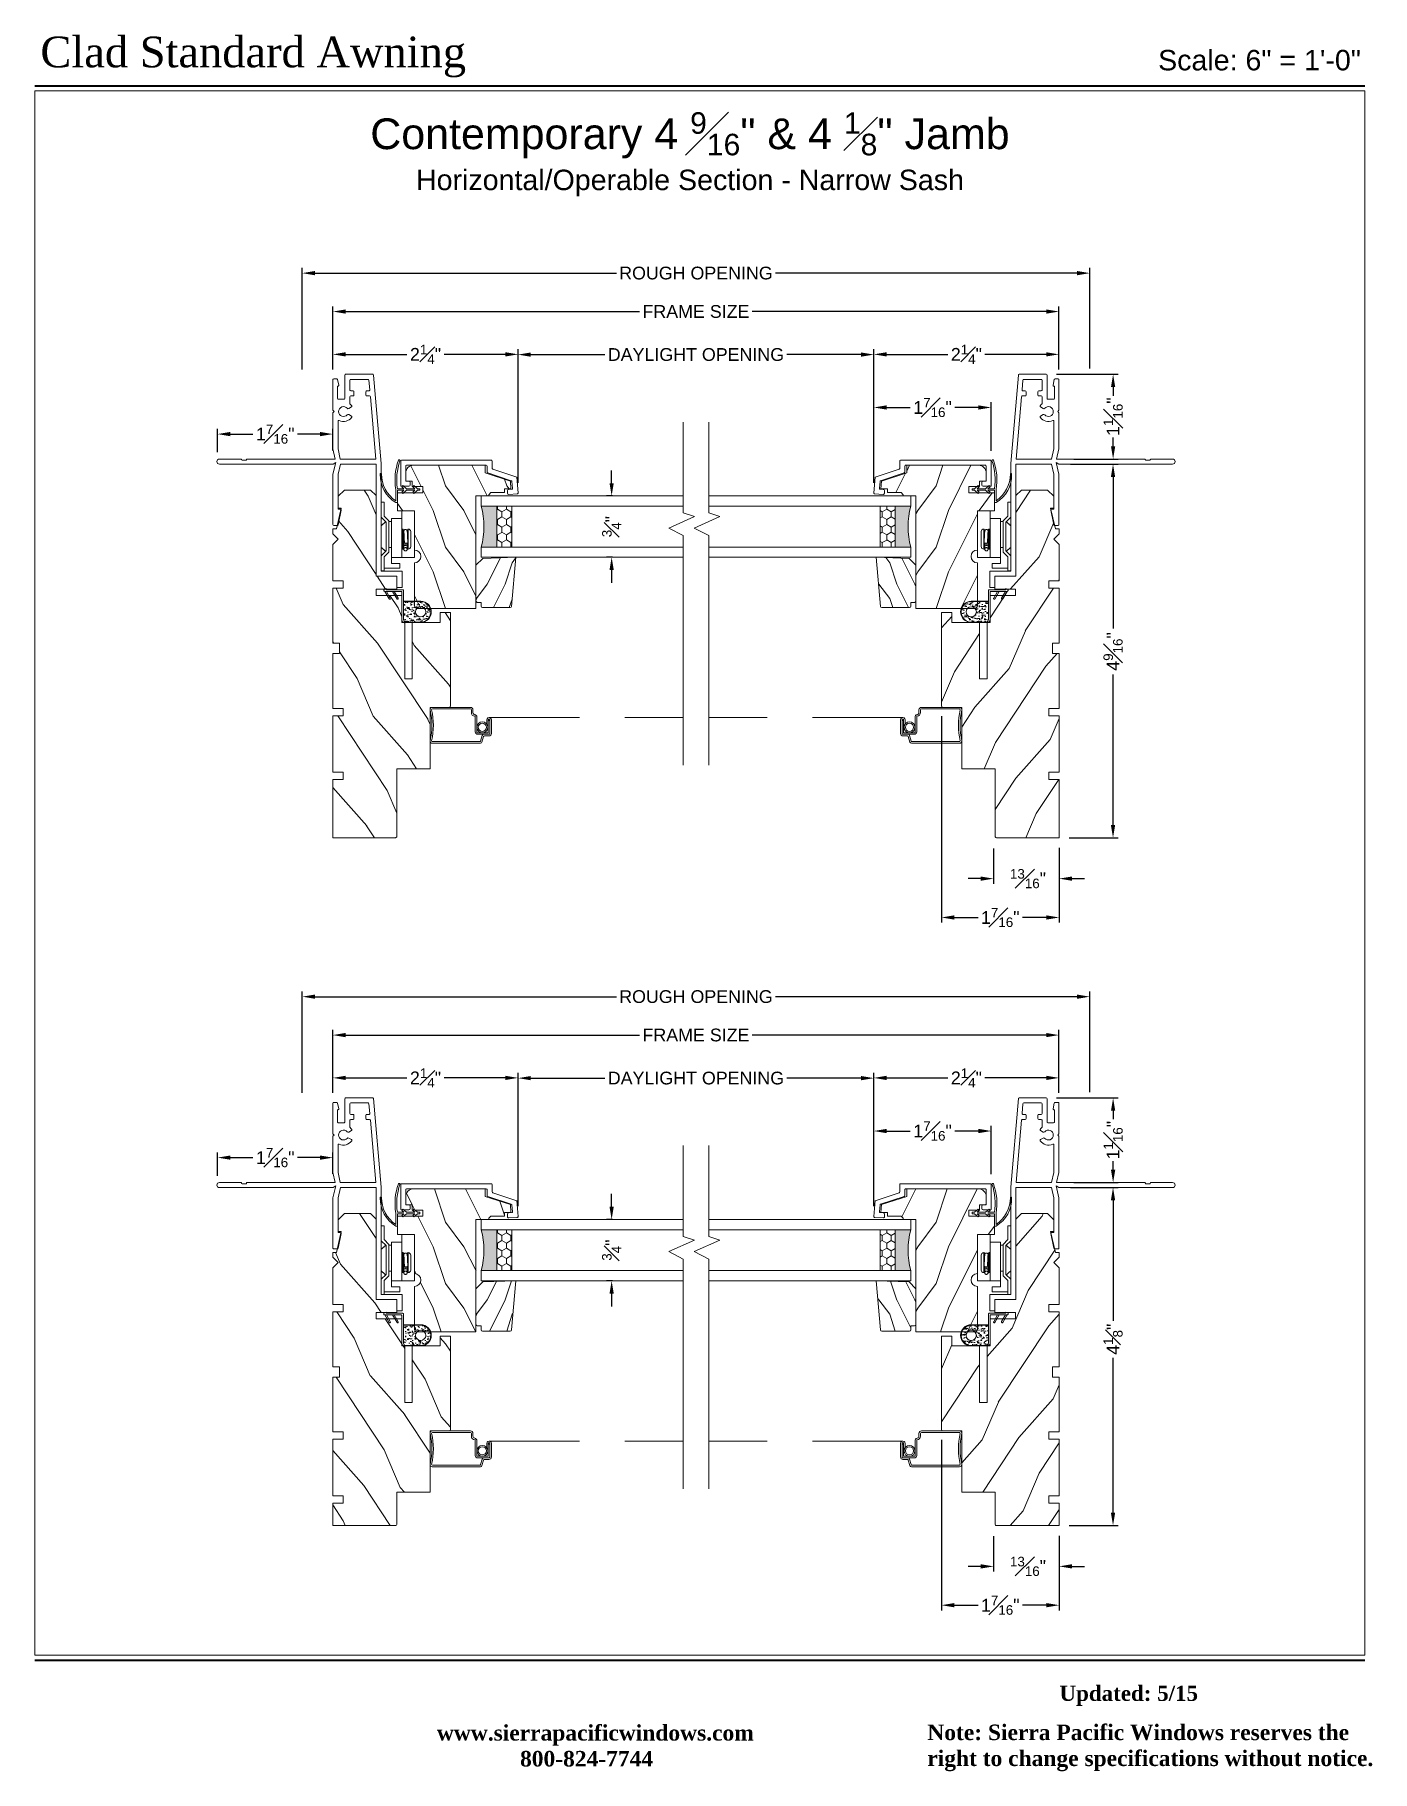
# Paper-space layout 'ARCH' of a CAD drawing. Extents: x 0.1 to 8.2, y 0.1 to 10.7.
# The model-space entities are those that its viewports show. They can reach past a viewport. Long polylines and large blocks are cut down to what shows.
import ezdxf

# ---------------------------------------------------------------- set-up
doc = ezdxf.new("R2010")
doc.units = 0
doc.header["$MEASUREMENT"] = 0
doc.linetypes.add('DASHED', pattern=[0.4144736842105268, 0.2763157894736845, -0.1381578947368423])
doc.layers.get('0').update_dxf_attribs({"linetype": 'CONTINUOUS'})
doc.layers.get('DEFPOINTS').update_dxf_attribs({"linetype": 'CONTINUOUS'})
doc.layers.add('DIM', color=7, linetype='CONTINUOUS', lineweight=13)
doc.layers.add('PRODUCTS', color=7, linetype='CONTINUOUS', lineweight=13)
doc.layers.add('Viewport', color=3, linetype='CONTINUOUS', plot=False)
doc.styles.get("Standard").update_dxf_attribs({"font": 'arial.ttf'})
doc.styles.add('TNR', font='timesbd.ttf', dxfattribs={"height": 0.09300000000000001})
doc.dimstyles.get("Standard").update_dxf_attribs({"dimscale": 0, "dimtxt": 0.156, "dimasz": 0.156, "dimexe": 0.063, "dimexo": 0.125, "dimgap": 0.05, "dimtad": 0, "dimdec": 4, "dimzin": 0, "dimdsep": 46, "dimlunit": 4, "dimtxsty": 'Standard', "dimcen": 0.09, "dimclrd": 256, "dimclre": 256, "dimclrt": 256, "dimadec": 0, "dimazin": 0, "dimtfac": 0.75, "dimtdec": 4, "dimtix": 1, "dimtofl": 0, "dimtmove": 0, "dimatfit": 1, "dimfxl": 1, "dimfrac": 1, "dimtolj": 1, "dimtzin": 5, "dimarcsym": 0})

psp = doc.layouts.new('ARCH')

# ---------------------------------------------------------------- texts
at = {"layer": 'DIM', "style": 'TNR'}
psp.add_text('Updated: 5/15', height=0.09300000000000001, dxfattribs=at).set_placement((6.314031784559681, 0.5008591279983214))
at = {"layer": 'DIM'}
for s, insert, char_height, width, attachment_point in [('\\A1;{\\fTimes New Roman|b0|i0|c0|p18;\\H1.253x;Clad Standard Awning}', (0.08473588304903501, 10.67279236362712), 0.15, 4.21095415064385, 1), ('\\A1;Scale: 6" = 1\'-0"', (8.156611691313742, 10.59112509352933), 0.125, 1.379343722290415, 3), ('\\A1;{\\H1.253x;Contemporary 4 \\H0.7x;\\S9#16;\\H1.429x;" & 4 \\H0.7x;\\S1#8;\\H1.429x;" Jamb\\P\\H0.6649x;Horizontal/Operable Section - Narrow Sash}', (4.055233503603379, 10.21035676197672), 0.15, 4, 2), ('\\A1;{\\fTimes New Roman|b1|i0|c0|p18;   www.sierrapacificwindows.com\\P800-824-7744}', (3.423125381951465, 0.3532903323430077), 0.095, 3.274533320960472, 2), ('{\\fTimes New Roman|b1|i0|c0|p18;Note: Sierra Pacific Windows reserves the \\Pright to change specifications without notice.}', (5.506156337491454, 0.3561444466841088), 0.095, 2.777872126614859, 1)]:
    psp.add_mtext(s, dxfattribs=dict(at, insert=insert, char_height=char_height, width=width, attachment_point=attachment_point))

msp = doc.modelspace()

# ---------------------------------------------------------------- blocks, each defined once
blk = doc.blocks.new('*D9')
at = {"layer": 'DEFPOINTS', "color": 0, "ltscale": 2, "transparency": 16777216}
for p in [(75.12571604036548, 18.9325069161909), (75.12571604036548, 18.10010126771242), (84.00089860028625, 18.10010126771241)]:
    blk.add_point(p, dxfattribs=at)
at = {"layer": 'DIM', "lineweight": -2, "ltscale": 2, "transparency": 16777216}
for p, q in [((75.12571604036548, 18.22510126771242), (75.12571604036548, 18.9955069161909)), ((75.28171604036548, 18.9325069161909), (78.87424879895379, 18.9325069161909)), ((83.84489860028624, 18.9325069161909), (80.25236339649813, 18.9325069161909)), ((84.00089860028625, 18.22510126771241), (84.00089860028625, 18.9955069161909))]:
    blk.add_line(p, q, dxfattribs=at)
at = {"layer": 'DIM', "ltscale": 2, "transparency": 16777216}
for points in [[(75.28171604036548, 18.9585069161909), (75.28171604036548, 18.9065069161909), (75.12571604036548, 18.9325069161909)], [(83.84489860028624, 18.9585069161909), (83.84489860028624, 18.9065069161909), (84.00089860028625, 18.9325069161909)]]:
    blk.add_solid(points, dxfattribs=at)
at = {"layer": 'DIM', "ltscale": 2, "transparency": 16777216, "insert": (79.56330609772596, 18.9325069161909), "char_height": 0.156, "attachment_point": 5}
blk.add_mtext('\\A1;FRAME SIZE', dxfattribs=at)
blk = doc.blocks.new('*D10')
at = {"layer": 'DEFPOINTS', "color": 0, "ltscale": 2, "transparency": 16777216}
for p in [(84.37787494626448, 19.40202938328923), (74.75069482612932, 18.10089341237555), (84.37787494626448, 18.11034443409352)]:
    blk.add_point(p, dxfattribs=at)
at = {"layer": 'DIM', "lineweight": -2, "ltscale": 2, "transparency": 16777216}
for p, q in [((74.75069482612932, 18.22589341237555), (74.75069482612932, 19.46502938328923)), ((74.90669482612932, 19.40202938328923), (78.59028958576859, 19.40202938328923)), ((84.22187494626448, 19.40202938328923), (80.53632505643706, 19.40202938328923)), ((84.37787494626448, 18.23534443409352), (84.37787494626448, 19.46502938328923))]:
    blk.add_line(p, q, dxfattribs=at)
at = {"layer": 'DIM', "ltscale": 2, "transparency": 16777216}
for points in [[(74.90669482612932, 19.42802938328923), (74.90669482612932, 19.37602938328923), (74.75069482612932, 19.40202938328923)], [(84.22187494626448, 19.42802938328923), (84.22187494626448, 19.37602938328923), (84.37787494626448, 19.40202938328923)]]:
    blk.add_solid(points, dxfattribs=at)
at = {"layer": 'DIM', "ltscale": 2, "transparency": 16777216, "insert": (79.56330732110283, 19.40202938328923), "char_height": 0.156, "attachment_point": 5}
blk.add_mtext('\\A1;ROUGH OPENING', dxfattribs=at)
blk = doc.blocks.new('*D11')
at = {"layer": 'DEFPOINTS', "color": 0, "ltscale": 2, "transparency": 16777216}
for p in [(81.73815173404314, 18.40924148619381), (84.00089860028625, 18.10010126771241), (81.73815173404314, 16.71559817256416)]:
    blk.add_point(p, dxfattribs=at)
at = {"layer": 'DIM', "lineweight": -2, "ltscale": 2, "transparency": 16777216}
for p, q in [((81.73815173404314, 16.84059817256416), (81.73815173404314, 18.47224148619381)), ((84.00089860028625, 18.22510126771241), (84.00089860028625, 18.47224148619381)), ((81.89415173404315, 18.40924148619381), (82.64312066511832, 18.40924148619381)), ((83.84489860028624, 18.40924148619381), (83.09592966921107, 18.40924148619381))]:
    blk.add_line(p, q, dxfattribs=at)
at = {"layer": 'DIM', "ltscale": 2, "transparency": 16777216}
for points in [[(81.89415173404315, 18.43524148619381), (81.89415173404315, 18.38324148619381), (81.73815173404314, 18.40924148619381)], [(83.84489860028624, 18.43524148619381), (83.84489860028624, 18.38324148619381), (84.00089860028625, 18.40924148619381)]]:
    blk.add_solid(points, dxfattribs=at)
at = {"layer": 'DIM', "ltscale": 2, "transparency": 16777216, "insert": (82.8695251671647, 18.40924148619381), "char_height": 0.156, "attachment_point": 5}
blk.add_mtext('\\A1;2{\\H0.750000x;\\S1#4;}"', dxfattribs=at)
blk = doc.blocks.new('*D12')
at = {"layer": 'DEFPOINTS', "color": 0, "ltscale": 2, "transparency": 16777216}
for p in [(82.56461345929554, 14.11010056582001), (84.00289833325795, 12.50110322083734), (82.56461345929554, 11.52618544408996)]:
    blk.add_point(p, dxfattribs=at)
at = {"layer": 'DIM', "lineweight": -2, "ltscale": 2, "transparency": 16777216}
for p, q in [((82.56461345929554, 13.98510056582001), (82.56461345929554, 11.46318544408996)), ((84.00289833325795, 12.37610322083734), (84.00289833325795, 11.46318544408996)), ((82.72061345929555, 11.52618544408996), (83.01191346790021, 11.52618544408996)), ((83.84689833325794, 11.52618544408996), (83.55559832465327, 11.52618544408996))]:
    blk.add_line(p, q, dxfattribs=at)
at = {"layer": 'DIM', "ltscale": 2, "transparency": 16777216}
for points in [[(82.72061345929555, 11.55218544408996), (82.72061345929555, 11.50018544408996), (82.56461345929554, 11.52618544408996)], [(83.84689833325794, 11.55218544408996), (83.84689833325794, 11.50018544408996), (84.00289833325795, 11.52618544408996)]]:
    blk.add_solid(points, dxfattribs=at)
at = {"layer": 'DIM', "ltscale": 2, "transparency": 16777216, "insert": (83.28375589627674, 11.52618544408996), "char_height": 0.156, "attachment_point": 5}
blk.add_mtext('\\A1;1{\\H0.750000x;\\S7#16;}"', dxfattribs=at)
blk = doc.blocks.new('*D13')
at = {"layer": 'DEFPOINTS', "color": 0, "ltscale": 2, "transparency": 16777216}
for p in [(83.20190079522787, 12.49612782184903), (84.00289833325795, 12.50110322083734), (84.00289833325795, 12.00082554585537)]:
    blk.add_point(p, dxfattribs=at)
at = {"layer": 'DIM', "lineweight": -2, "ltscale": 2, "transparency": 16777216}
for p, q in [((83.20190079522787, 12.37112782184903), (83.20190079522787, 11.93782554585536)), ((84.00289833325795, 12.37610322083734), (84.00289833325795, 11.93782554585536)), ((83.04590079522787, 12.00082554585537), (82.88990079522787, 12.00082554585537)), ((84.15889833325795, 12.00082554585537), (84.31489833325794, 12.00082554585537))]:
    blk.add_line(p, q, dxfattribs=at)
at = {"layer": 'DIM', "ltscale": 2, "transparency": 16777216}
for points in [[(83.04590079522787, 12.02682554585537), (83.04590079522787, 11.97482554585537), (83.20190079522787, 12.00082554585537)], [(84.15889833325795, 12.02682554585537), (84.15889833325795, 11.97482554585537), (84.00289833325795, 12.00082554585537)]]:
    blk.add_solid(points, dxfattribs=at)
at = {"layer": 'DIM', "ltscale": 2, "transparency": 16777216, "insert": (83.62239956424314, 12.00082554585537), "char_height": 0.156, "attachment_point": 5}
blk.add_mtext('\\A1;{\\H1x;{\\H0.750000x;\\S13#16;}"}', dxfattribs=at)
blk = doc.blocks.new('*D14')
at = {"layer": 'DEFPOINTS', "color": 0, "ltscale": 2, "transparency": 16777216}
for p in [(75.12571604036548, 18.40924148619381), (75.12571604036548, 18.10010126771242), (77.38846290660825, 16.71559817256783)]:
    blk.add_point(p, dxfattribs=at)
at = {"layer": 'DIM', "lineweight": -2, "ltscale": 2, "transparency": 16777216}
for p, q in [((75.12571604036548, 18.22510126771242), (75.12571604036548, 18.47224148619381)), ((77.38846290660825, 16.84059817256783), (77.38846290660825, 18.47224148619381)), ((75.28171604036548, 18.40924148619381), (76.0306849714405, 18.40924148619381)), ((77.23246290660825, 18.40924148619381), (76.48349397553325, 18.40924148619381))]:
    blk.add_line(p, q, dxfattribs=at)
at = {"layer": 'DIM', "ltscale": 2, "transparency": 16777216}
for points in [[(75.28171604036548, 18.43524148619381), (75.28171604036548, 18.38324148619381), (75.12571604036548, 18.40924148619381)], [(77.23246290660825, 18.43524148619381), (77.23246290660825, 18.38324148619381), (77.38846290660825, 18.40924148619381)]]:
    blk.add_solid(points, dxfattribs=at)
at = {"layer": 'DIM', "ltscale": 2, "transparency": 16777216, "insert": (76.25708947348687, 18.40924148619381), "char_height": 0.156, "attachment_point": 5}
blk.add_mtext('\\A1;2{\\H0.750000x;\\S1#4;}"', dxfattribs=at)
blk = doc.blocks.new('*D15')
at = {"layer": 'DEFPOINTS', "color": 0, "ltscale": 2, "transparency": 16777216}
for p in [(78.66830369582839, 16.67872186023595), (78.5325392563237, 15.92874214470896), (78.66830642373735, 15.92874214470896)]:
    blk.add_point(p, dxfattribs=at)
at = {"layer": 'DIM', "lineweight": -2, "ltscale": 2, "transparency": 16777216}
for p, q in [((78.5325392563237, 16.83472186023595), (78.5325392563237, 16.99072186023595)), ((78.54330369582839, 16.67872186023595), (78.4695392563237, 16.67872186023595)), ((78.54330642373735, 15.92874214470896), (78.4695392563237, 15.92874214470896)), ((78.5325392563237, 15.77274214470896), (78.5325392563237, 15.61674214470896))]:
    blk.add_line(p, q, dxfattribs=at)
at = {"layer": 'DIM', "ltscale": 2, "transparency": 16777216}
for points in [[(78.5065392563237, 16.83472186023595), (78.5585392563237, 16.83472186023595), (78.5325392563237, 16.67872186023595)], [(78.5065392563237, 15.77274214470896), (78.5585392563237, 15.77274214470896), (78.5325392563237, 15.92874214470896)]]:
    blk.add_solid(points, dxfattribs=at)
at = {"layer": 'DIM', "ltscale": 2, "transparency": 16777216, "insert": (78.5325392563237, 16.30373200247247), "char_height": 0.156, "attachment_point": 5, "rotation": 90}
blk.add_mtext('\\A1;{\\H1x;{\\H0.750000x;\\S3#4;}"}', dxfattribs=at)
blk = doc.blocks.new('*D16')
at = {"layer": 'DEFPOINTS', "color": 0, "ltscale": 2, "transparency": 16777216}
for p in [(81.73815173404314, 18.40624654991716), (77.38846290660825, 16.71559817256783), (81.73815173404314, 16.71559817256416)]:
    blk.add_point(p, dxfattribs=at)
at = {"layer": 'DIM', "lineweight": -2, "ltscale": 2, "transparency": 16777216}
for p, q in [((77.38846290660825, 16.84059817256783), (77.38846290660825, 18.46924654991716)), ((81.73815173404314, 16.84059817256416), (81.73815173404314, 18.46924654991716)), ((77.54446290660826, 18.40624654991716), (78.45078344583729, 18.40624654991716)), ((81.58215173404314, 18.40624654991716), (80.6758311948141, 18.40624654991716))]:
    blk.add_line(p, q, dxfattribs=at)
at = {"layer": 'DIM', "ltscale": 2, "transparency": 16777216}
for points in [[(77.54446290660826, 18.43224654991716), (77.54446290660826, 18.38024654991716), (77.38846290660825, 18.40624654991716)], [(81.58215173404314, 18.43224654991716), (81.58215173404314, 18.38024654991716), (81.73815173404314, 18.40624654991716)]]:
    blk.add_solid(points, dxfattribs=at)
at = {"layer": 'DIM', "ltscale": 2, "transparency": 16777216, "insert": (79.56330732032569, 18.40624654991716), "char_height": 0.156, "attachment_point": 5}
blk.add_mtext('\\A1;DAYLIGHT OPENING', dxfattribs=at)
blk = doc.blocks.new('*D17')
at = {"layer": 'DEFPOINTS', "color": 0, "ltscale": 2, "transparency": 16777216}
for p in [(81.73815173404314, 17.7599790338771), (83.17317345155662, 17.10561314412892), (81.73815173404314, 16.71559817256416)]:
    blk.add_point(p, dxfattribs=at)
at = {"layer": 'DIM', "lineweight": -2, "ltscale": 2, "transparency": 16777216}
for p, q in [((81.73815173404314, 16.84059817256416), (81.73815173404314, 17.8229790338771)), ((81.89415173404315, 17.7599790338771), (82.18382016442335, 17.7599790338771)), ((83.01717345155662, 17.7599790338771), (82.72750502117641, 17.7599790338771)), ((83.17317345155662, 17.23061314412892), (83.17317345155662, 17.8229790338771))]:
    blk.add_line(p, q, dxfattribs=at)
at = {"layer": 'DIM', "ltscale": 2, "transparency": 16777216}
for points in [[(81.89415173404315, 17.7859790338771), (81.89415173404315, 17.7339790338771), (81.73815173404314, 17.7599790338771)], [(83.01717345155662, 17.7859790338771), (83.01717345155662, 17.7339790338771), (83.17317345155662, 17.7599790338771)]]:
    blk.add_solid(points, dxfattribs=at)
at = {"layer": 'DIM', "ltscale": 2, "transparency": 16777216, "insert": (82.45566259279988, 17.7599790338771), "char_height": 0.156, "attachment_point": 5}
blk.add_mtext('\\A1;1{\\H0.750000x;\\S7#16;}"', dxfattribs=at)
blk = doc.blocks.new('*D18')
at = {"layer": 'DEFPOINTS', "color": 0, "ltscale": 2, "transparency": 16777216}
for p in [(84.01851210163498, 17.06810126771237), (84.00289833325795, 12.50110322083734), (84.66207556685096, 12.50110322083734)]:
    blk.add_point(p, dxfattribs=at)
at = {"layer": 'DIM', "lineweight": -2, "ltscale": 2, "transparency": 16777216}
for p, q in [((84.14351210163498, 17.06810126771237), (84.72507556685096, 17.06810126771237)), ((84.66207556685096, 16.91210126771237), (84.66207556685096, 15.06030630347466)), ((84.66207556685096, 12.65710322083734), (84.66207556685096, 14.49446114658517)), ((84.12789833325795, 12.50110322083734), (84.72507556685096, 12.50110322083734))]:
    blk.add_line(p, q, dxfattribs=at)
at = {"layer": 'DIM', "ltscale": 2, "transparency": 16777216}
for points in [[(84.63607556685096, 16.91210126771237), (84.68807556685096, 16.91210126771237), (84.66207556685096, 17.06810126771237)], [(84.63607556685096, 12.65710322083734), (84.68807556685096, 12.65710322083734), (84.66207556685096, 12.50110322083734)]]:
    blk.add_solid(points, dxfattribs=at)
at = {"layer": 'DIM', "ltscale": 2, "transparency": 16777216, "insert": (84.66207556685096, 14.77738372502993), "char_height": 0.156, "attachment_point": 5, "rotation": 90}
blk.add_mtext('\\A1;4{\\H0.750000x;\\S9#16;}"', dxfattribs=at)
blk = doc.blocks.new('*D19')
at = {"layer": 'DEFPOINTS', "color": 0, "transparency": 16777216}
for p in [(73.71558509083395, 17.43479291219757), (73.71558509083395, 17.08776431543205), (75.12438657524075, 17.1103450147405)]:
    blk.add_point(p, dxfattribs=at)
at = {"layer": 'DIM', "lineweight": -2, "transparency": 16777216}
for p, q in [((73.71558509083395, 17.21276431543205), (73.71558509083395, 17.49779291219756)), ((73.87158509083396, 17.43479291219757), (74.14814340466081, 17.43479291219757)), ((74.96838657524074, 17.43479291219757), (74.69182826141387, 17.43479291219757)), ((75.12438657524075, 17.2353450147405), (75.12438657524075, 17.49779291219756))]:
    blk.add_line(p, q, dxfattribs=at)
at = {"layer": 'DIM', "transparency": 16777216}
for points in [[(73.87158509083396, 17.46079291219757), (73.87158509083396, 17.40879291219757), (73.71558509083395, 17.43479291219757)], [(74.96838657524074, 17.46079291219757), (74.96838657524074, 17.40879291219757), (75.12438657524075, 17.43479291219757)]]:
    blk.add_solid(points, dxfattribs=at)
at = {"layer": 'DIM', "transparency": 16777216, "insert": (74.41998583303734, 17.43479291219757), "char_height": 0.156, "attachment_point": 5}
blk.add_mtext('\\A1;1{\\H0.750000x;\\S7#16;}"', dxfattribs=at)
blk = doc.blocks.new('*D20')
at = {"layer": 'DEFPOINTS', "color": 0, "transparency": 16777216}
for p in [(83.84589860028646, 18.16510126771229), (84.0562860025537, 17.13010126771233), (84.66315212358387, 17.13010126771233)]:
    blk.add_point(p, dxfattribs=at)
at = {"layer": 'DIM', "lineweight": -2, "transparency": 16777216}
for p, q in [((83.97089860028646, 18.16510126771229), (84.72615212358387, 18.16510126771229)), ((84.66315212358387, 18.0091012677123), (84.66315212358387, 17.90312275475187)), ((84.66315212358387, 17.28610126771233), (84.66315212358387, 17.39207978067275)), ((84.1812860025537, 17.13010126771233), (84.72615212358387, 17.13010126771233))]:
    blk.add_line(p, q, dxfattribs=at)
at = {"layer": 'DIM', "transparency": 16777216}
for points in [[(84.63715212358387, 18.0091012677123), (84.68915212358387, 18.0091012677123), (84.66315212358387, 18.16510126771229)], [(84.63715212358387, 17.28610126771233), (84.68915212358387, 17.28610126771233), (84.66315212358387, 17.13010126771233)]]:
    blk.add_solid(points, dxfattribs=at)
at = {"layer": 'DIM', "transparency": 16777216, "insert": (84.66315212358387, 17.64760126771233), "char_height": 0.156, "attachment_point": 5, "rotation": 90}
blk.add_mtext('\\A1;1{\\H0.750000x;\\S1#16;}"', dxfattribs=at)
blk = doc.blocks.new('3577- C-WC-Frame-Vert Profile BLOCK')
for points in [[(-0.4659999999996103, -1.244000000000199), (-0.4365037768262141, -1.369000000000028), (0, -1.369000000000028), (0, 0), (0.2539999999999623, 0), (0.2539999999999623, 0.1379999999999768), (0.3159999999999741, 0.1379999999999768), (0.3159999999999741, -0.06200000000001182), (0.06200000000001182, -0.06200000000001182), (0.06200000000001182, -1.375999999999976), (-0.0319718355377745, -2.456930070967076, -0.3871887601088884), (-0.04192848999576881, -2.466000000000008), (-0.3729999999997062, -2.465999999999951, -0.4142135623730951), (-0.3829999999996971, -2.45599999999996), (-0.3829999999996971, -2.171000000000276, 0.414213562373043), (-0.392999999999688, -2.161000000000286), (-0.4629999999996244, -2.161000000000286, 0.4142135623730951), (-0.4729999999996153, -2.171000000000276), (-0.4729999999996153, -2.32100000000014), (-0.4670029040022996, -2.32100000000014, -0.4740205020356507), (-0.4572018392470909, -2.332984724077789), (-0.4713768997028751, -2.402984724077726, -0.356833230770885), (-0.4811779644580838, -2.411000000000058), (-0.5179999999995175, -2.411000000000058, -0.4142135623730951), (-0.5279999999995084, -2.401000000000067), (-0.5279999999995084, -2.026000000000465), (-0.5129999999995221, -2.011000000000422), (-0.5279999999995084, -1.996000000000436), (-0.5279999999995084, -1.556990195135768, -0.04938898902105721), (-0.5278058067564189, -1.555029033784422), (-0.4992830953352154, -1.430999999999983), (-1.583999999998468, -1.430999999999983), (-1.583999999998468, -1.425999999999988, 0.4142135623731992), (-1.593999999998459, -1.415999999999997), (-1.637999999998442, -1.415999999999997, 0.4142135623730951), (-1.647999999998433, -1.425999999999988), (-1.647999999998433, -1.430999999999983), (-1.916999999998154, -1.430999999999983, -0.9999999999989393), (-1.916999999998154, -1.369000000000028), (-0.5275316216551005, -1.369000000000028), (-0.4928906055037032, -1.389000000000067), (-0.5279999999995084, -1.244000000000142), (-0.5279999999995084, -0.6290000000000191, -0.414213562373147), (-0.5179999999995175, -0.6190000000000282), (-0.4741896023439836, -0.6190000000000282, -0.3572261466048653), (-0.4643857804598497, -0.6270289402685876), (-0.4281757554825276, -0.8071333935417897, -0.4703402862644739), (-0.4379999999995334, -0.8190000000000168), (-0.4659999999996103, -0.8190000000000168)], [(-0.30239254687109, -1.955223660930926, 0.4406487575339165), (-0.2992133099846228, -1.940810139651376, 0.3662473251387003), (-0.4516818181813846, -1.900960797744915, -0.551932892222722), (-0.4659999999996103, -1.891941191002672), (-0.4659999999996103, -1.556990195135768, -0.04938898902115872), (-0.4658058067565207, -1.555029033784422), (-0.4379999999996471, -1.430999999999983), (-0.005407572093588442, -1.430999999999983), (-0.06958098088597353, -2.192930070967293, -0.3871887601088884), (-0.07953763534402469, -2.202000000000226), (-0.117024036853536, -2.202000000000226, 0.414213562373121), (-0.1270240368535269, -2.212000000000216), (-0.1270240368535269, -2.25400000000019, 0.4142135623731212), (-0.117024036853536, -2.264000000000181), (-0.0871974190214928, -2.264000000000181, -0.4417648538639267), (-0.07724076456349849, -2.27493007096723), (-0.08845020409148674, -2.394930070967121, -0.3871887601088884), (-0.09840685854948106, -2.404000000000053), (-0.3109999999997513, -2.404000000000053, -0.4142135623729389), (-0.3209999999997422, -2.394000000000062), (-0.3209999999997422, -2.274000000000171, -0.4142135623730951), (-0.3109999999997513, -2.264000000000181), (-0.2809999999997785, -2.264000000000181, 0.4142135623730951), (-0.2709999999997876, -2.25400000000019), (-0.2709999999997876, -2.212000000000216, 0.4142135623730951), (-0.2809999999997785, -2.202000000000226), (-0.3109999999997513, -2.202000000000226, -0.414213562373069), (-0.3209999999997422, -2.192000000000235), (-0.3209999999997422, -2.10938699101024, -0.2134217652832862), (-0.3176666666664119, -2.101933431085229, 0.05707814511781176), (-0.2992133099846228, -2.081189860349525, 0.4406487575335143), (-0.30239254687109, -2.066776339069975), (-0.3353603896929371, -2.047742346142115, 0.3563939586925249), (-0.3540883117542535, -2.050786181759179, -2.636887572711157), (-0.3540883117543103, -1.971213818241665, 0.3563939586924472), (-0.3353603896929371, -1.974257653858729)]]:
    blk.add_lwpolyline(points, format="xyb", close=True)
blk = doc.blocks.new('Sash-Profile-C-WC Narrow BLOCK')
at = {"ltscale": 2}
h = blk.add_hatch(dxfattribs=at)
h.set_pattern_fill('WOOD1', color=256, scale=0.75, style=0)
h.set_pattern_definition([(216.8699, (0.3, 0.75), (2.249999938368339, 1.500000092447488), [0.375, -3.375]), (206.5651, (0.75, 0.5249999999999999), (-0.7499993684556807, -0.7500009820472855), [0.8385255, -0.8385255]), (198.4349, (0.75, 0.15), (-1.500000325944721, -0.749998802417031), [0.474342, -1.8973665])])
edge = h.paths.add_edge_path()
edge.add_line((-0.375, -0.326000000000036), (-0.3749999999999716, -0.4822504272460861))
edge.add_line((-0.3749999999999716, -0.4822504272460861), (-0.3597188162640634, -0.4822504272460861))
edge.add_line((-0.3597188162640634, -0.4822504272460861), (-0.3347188162640578, -0.5072504272460634))
edge.add_line((-0.3347188162640578, -0.5072504272460634), (-0.3347188162640578, -0.6739999999999924))
edge.add_line((-0.3347188162640578, -0.6739999999999924), (-0.2899999999999636, -0.6739999999999924))
edge.add_line((-0.2899999999999636, -0.6739999999999924), (-0.2899999999999636, -0.7537784979566737))
edge.add_line((-0.2899999999999636, -0.7537784979566737), (-0.1938173452905971, -0.7463158852398095))
edge.add_line((-0.1938173452905971, -0.7463158852398095), (-0.09399999999996567, -0.4390000000000072))
edge.add_line((-0.09399999999996567, -0.4390000000000072), (2.842170943040401e-14, -0.4390000000000072))
edge.add_line((2.842170943040401e-14, -0.4390000000000072), (0, 0.4390000000000072))
edge.add_arc((-0.09399999999999673, 0.4390000000000045), 0.09399999999999673, 1.624113028832491e-12, 89.9999999999984)
edge.add_line((-0.09399999999999409, 0.5330000000000013), (-0.1949999999999648, 0.5330000000000013))
edge.add_line((-0.1949999999999648, 0.5330000000000013), (-0.1949999999999648, 0.4529999999999887))
edge.add_line((-0.1949999999999648, 0.4529999999999887), (-0.2609999999999673, 0.4529999999999887))
edge.add_line((-0.2609999999999673, 0.4529999999999887), (-0.2609999999999673, 0.3229999999999933))
edge.add_line((-0.2609999999999673, 0.3229999999999933), (-0.3359999999999559, 0.3229999999999933))
edge.add_line((-0.3359999999999559, 0.3229999999999933), (-0.3359999999999559, 0.6350000000000051))
edge.add_line((-0.3359999999999559, 0.6350000000000051), (-0.5569999999999595, 0.6350000000000051))
edge.add_line((-0.5569999999999595, 0.6350000000000051), (-0.5569999999999595, 0.4260000000000019))
edge.add_line((-0.5569999999999595, 0.4260000000000019), (-1.037000000000035, 0.4260000000000019))
edge.add_arc((-1.115000000000038, 0.4260000000000019), 0.07800000000000296, -180, 0, ccw=False)
edge.add_line((-1.19300000000004, 0.4260000000000019), (-1.717999999999989, 0.4260000000000304))
edge.add_arc((-1.717999999999995, 0.3940000000000249), 0.03200000000000541, 89.99999999999046, 180.0000000000094)
edge.add_line((-1.75, 0.3940000000000197), (-1.749999999999972, -0.3260000000000076))
edge.add_line((-1.749999999999972, -0.3260000000000076), (-0.375, -0.326000000000036))
at = {"linetype": 'Continuous'}
blk.add_lwpolyline([(-0.375, -0.326000000000036), (-0.3749999999999716, -0.4822504272460861), (-0.3597188162640634, -0.4822504272460861), (-0.3347188162640578, -0.5072504272460634), (-0.3347188162640578, -0.6739999999999924), (-0.2899999999999636, -0.6739999999999924), (-0.2899999999999636, -0.7537784979566737), (-0.1938173452905971, -0.7463158852398095), (-0.09399999999996567, -0.4390000000000072), (2.842170943040401e-14, -0.4390000000000072), (0, 0.4390000000000072, 0.4142135623730786), (-0.09399999999999409, 0.5330000000000013), (-0.1949999999999648, 0.5330000000000013), (-0.1949999999999648, 0.4529999999999887), (-0.2609999999999673, 0.4529999999999887), (-0.2609999999999673, 0.3229999999999933), (-0.3359999999999559, 0.3229999999999933), (-0.3359999999999559, 0.6350000000000051), (-0.5569999999999595, 0.6350000000000051), (-0.5569999999999595, 0.4260000000000019), (-1.037000000000035, 0.4260000000000019, -1), (-1.19300000000004, 0.4260000000000019), (-1.717999999999989, 0.4260000000000304, 0.4142135623731917), (-1.75, 0.3940000000000197), (-1.749999999999972, -0.3260000000000076)], format="xyb", close=True, dxfattribs=at)
blk = doc.blocks.new('3566-Sash-Narrow BLOCK')
blk.add_lwpolyline([(-0.1452602907973528, -0.8588859472698935), (-0.1443570350916161, -0.8588072347461875), (-0.3381236048428207, -0.8756926589046614, -0.4203264625170721), (-0.3489816609256025, -0.8664506203914115), (-0.3562143223697944, -0.7630187429303845, -0.4348123749609328), (-0.3402866417665109, -0.745938396628155), (-0.3102762109102741, -0.745938396628155, -0.3939104756149421), (-0.2943485303069906, -0.7607911990779002), (-0.2916685941539754, -0.7991160715913601, 0.4203264625170764), (-0.2808105380711936, -0.8083581101046136), (-0.1972215707850182, -0.800266544044927, 0.2965835828286902), (-0.188713746331473, -0.7934825905182947), (-0.09255150775646825, -0.5042889654842106, -0.3230253044241456), (-0.08308218158319391, -0.497458582901853), (-0.00997910898499299, -0.4974585829018565, 0.4142135623731037), (0, -0.4874794739168635), (0, 0.4874794739168635, 0.4142135623730951), (-0.00997910898499299, 0.497458582901853), (-0.1856114271208753, 0.497458582901853, 0.4142135623730993), (-0.1955905361058399, 0.4874794739168635), (-0.1955905361058399, 0.4605358796573853, -0.4142135623731004), (-0.2115571104818343, 0.4445693052813979), (-0.2414944374368133, 0.4445693052813979, -0.4142135623730869), (-0.2574610118128078, 0.4605358796573853), (-0.2574610118128078, 0.5493499496238137, -0.4142135623731037), (-0.2474819028278148, 0.5593290586088031), (0.0518913667219465, 0.5593290586088031, -0.4142135623730951), (0.06187047570693949, 0.5493499496238137), (0.06187047570693949, -0.5493499496238137, -0.4142135623730951), (0.0518913667219465, -0.5593290586088031), (-0.03845600471200328, -0.5593290586088031, 0.328454825572407), (-0.04798532591232174, -0.5663459634152588)], format="xyb", close=True)
blk = doc.blocks.new('C-WC-Sash WS BLOCK')
at = {"linetype": 'Continuous'}
blk.add_lwpolyline([(0.1695594787597656, 0), (0.1695594787597656, -0.08043418959009063), (0.1910781860351562, -0.05503368377685458), (0.2069091796875, -0.06725406646728516), (0.1695613861083984, -0.1113424301147452), (0.1695613861083984, -0.2140903472900391), (0.1910781860351562, -0.1886920928955078), (0.2069091796875, -0.2009124755859375), (0.1695613861083984, -0.2450008392333984), (0.1695613861083984, -0.2750015258789062), (0.1495609283447266, -0.2750015258789062), (0.1495609283447266, -0.2450008392333984), (0.112213134765625, -0.2009124755859375), (0.1280441284179688, -0.1886920928955078), (0.1495609283447266, -0.21409034729004), (0.1495609283447266, -0.1113424301147479), (0.112213134765625, -0.06725406646728427), (0.1280441284179688, -0.05503368377685458), (0.1495609283447266, -0.0804319381713885), (0.1495609283447266, -8.881784197001252e-16), (0, 0), (0, 0.01899909973144531, -0.2689186551245049), (0.3458986282348633, 0.2095889474290482, -0.8383699535702687), (0.3513813018798828, 0.1949071313279731, 0.2502957280725493), (0.02000045776367188, 0.01899909973144531), (0.158787727355957, 0.01899909973144531, -0.1315983022414413), (0.5167245864868164, -0.01290893554687411, -0.6866385704411319), (0.5112552642822266, -0.03154945373535156, 0.1242058799348433)], format="xyb", close=True, dxfattribs=at)
blk = doc.blocks.new('Weather Strip-Casement Frame-Vert BLOCK')
h = blk.add_hatch()
h.set_pattern_fill('AR-SAND', color=256, scale=0.03, style=0)
h.set_pattern_definition([(37.50000000000001, (-277.8777295655356, 6.981486637016759), (-0.001889800743288245, 0.05780471307039476), [0, -0.0456, 0, -0.051, 0, -0.04875]), (7.499999999999999, (-277.8777295655356, 6.981486637016759), (0.05309330115803181, 0.0846643819568922), [0, -0.0246, 0, -0.0411, 0, -0.01575]), (327.5, (-277.9146295655356, 6.981486637016759), (0.09342425585254485, 0.0001697716061089483), [0, -0.015, 0, -0.054, 0, -0.0705]), (317.5, (-277.9146295655356, 6.981486637016759), (0.0901837981371688, 0.02633026694802748), [0, -0.0075, 0, -0.03539999999999999, 0, -0.0405])])
h.paths.add_polyline_path([(-0.02000052981611045, 0.3349997537410001, 0.4142135623730949), (-0.05000186221292324, 0.3650010861378129), (-0.2300041855963204, 0.3650010861329958, 1), (-0.2300041855930307, 0.1150001854227881), (-0.02000052982094759, 0.1150001854373413)])
h.paths.add_polyline_path([(-0.2925041855929749, 0.2400006357778919, -1), (-0.1675041855929749, 0.2400006357778919, -1)], flags=16)
at = {"linetype": 'Continuous'}
for p, q in [((-0.05000132455239736, 0.3650010861329953), (-0.230002278230188, 0.3650010861329953)), ((-0.2300003708746772, 0.3699983575549828), (-0.03000079473144979, 0.3699983575549828)), ((-0.02000052982094758, -0.02000052982097422), (-0.02000052982094758, 0.3350002914015366)), ((0, -8.881784197001252e-16), (0, 0.3400013775345307)), ((-0.230002278230188, 0.1150001854373413), (-0.02000052982094758, 0.1150001854373413)), ((-0.2300003708746772, 0.1099990993043445), (-0.02000052982094758, 0.1099990993043445)), ((0.09260210974713345, -0.010000264910488), (0.04437844052495166, 0.07292201565091005)), ((0.04812448673595782, 0.0854914884260598), (0.04958933576347135, 0.08622772765082587)), ((0.05877706722901621, 0.08348685779075105), (0.1131462358869157, -0.010000264910488)), ((0.1894557149139473, -0.010000264910488), (0.1415353152170269, 0.07239940024265756)), ((0.1447225062651682, 0.08466369613707503), (0.146250298024313, 0.08557159735725328)), ((0.1558729065449143, 0.0830691469352498), (0.2099998410537296, -0.010000264910488)), ((0.1938502619964879, -0.03000079473146045), (-0.01000026491044537, -0.03000079473146045)), ((0.2099998410537296, -0.010000264910488), (0.01000026491050221, -0.010000264910488)), ((0.2200001059642318, -0.03000079473146045), (0.1938502619964879, -0.04478089253641304)), ((0.1938502619964879, -0.04478089253641304), (0.1938502619964879, -0.03000079473146045)), ((0.2200001059642318, -0.02000052982097422), (0.2200001059642318, -0.03000079473146045))]:
    blk.add_line(p, q, dxfattribs=at)
blk.add_circle((-0.2300041855929749, 0.2400006357778919), 0.0625)
for centre, radius, start, end in [((-0.2300003708746772, 0.2399987284296632), 0.129999629125319, 90, 270), ((-0.2300041855929749, 0.2400006357778919), 0.1250004503551038, 89.99999999666495, 270.0008742675488), ((-0.05000186221292324, 0.3349997537410001), 0.03000133239681281, 0.001026810377740836, 89.99897318962074), ((-0.0300013324590509, 0.3399989323566128), 0.0300013325586931, 0.004669738411206273, 89.99897306156967), ((0.009999358653203672, -9.062573118612249e-07), 0.009999358694243463, 179.9948071950625, 270.0051928049315), ((0.0521579947732107, 0.077446444426295), 0.008999551102398041, 116.6276099089377, 210.1814022692647), ((0.05272367277166268, 0.07996477367681276), 0.007003474920470402, 30.19239483999417, 116.5859789642918), ((0.1493146305234063, 0.07692403065390341), 0.00899944592708047, 120.6816456020791, 210.1832767663523), ((0.1498208065897302, 0.07954917223716684), 0.007001295290346456, 30.18280166815399, 120.66238333239), ((-0.01000117116780075, -0.02000143607828697), 0.009999358694243463, 179.9948071950625, 270.0051928049315), ((0.2100007473110281, -0.01999962356366325), 0.009999358694242573, 359.9948071950623, 90.00519280493148)]:
    blk.add_arc(centre, radius, start, end, dxfattribs=at)
blk = doc.blocks.new('Screen-Frame Aluminum BLOCK')
blk.add_lwpolyline([(0.1086269361397569, -0.630270928801167, 0.333390721706602), (0.09435402392884384, -0.6111084533489475), (0.026136456105462, -0.5907202733011445, -0.3343656451637382), (0.01900000000000546, -0.5811390355750348), (0.01900000000000546, -0.003000000000042746, -0.3796156333285436), (0.03000000000000114, 0.007999999999981355, 0.1096236335789763), (0.4080000000000155, 0.007999999999981355, -0.3819406603298541), (0.4190000000000111, -0.003000000000014325), (0.4190000000000111, -0.4664841322398274, -0.3793587876943186), (0.4080000000000155, -0.4774841322398515), (0.3749778618868618, -0.4774841322398515, 0.3879487536236223), (0.3292287432446983, -0.5186501202151987, -0.450039698228427), (0.3222279288151242, -0.5244841322398486), (0.1376269361397533, -0.5244841322398486, 0.428927624524485), (0.1086269361397569, -0.5534841322398449), (0.1086269361397569, -0.6944841322398361, 0.4649657458081206), (0.1176269361397715, -0.7034841322398222), (0.2768601893226048, -0.7034841322398222), (0.2768601893226048, -0.6844841322398452), (0.1276269361397624, -0.6844841322398452), (0.1276269361397624, -0.5434841322398256), (0.3180000000000121, -0.5434841322398256, 0.4500136066845264), (0.3480000000000132, -0.5184841322398483, -0.3297948542621193), (0.3740000000000236, -0.4964841322398286), (0.4080000000000155, -0.4964841322398286, 0.414213562373095), (0.4380000000000166, -0.4664841322398274), (0.4380000000000166, -2.208886081689343e-05, 0.500619868924907), (0.4070486091093528, 0.02696364646840266, -0.1115300309248687), (0.0309559130529351, 0.02698476663633187, 0.4975730943278163), (0, 0), (0, -0.5875874011301505, 0.3314939011365562), (0.01427291221020255, -0.6067498765821426), (0.08249048003466442, -0.6271380566331004, -0.331493901136544), (0.08962693613975148, -0.6367192943590965), (0.0896269361397799, -0.6924841322398549, 0.414213562373095), (0.1196269361397526, -0.7224841322398561), (0.2842279288151133, -0.7224841322398277, 1.054015662654757), (0.2842279288151133, -0.6654841322398397), (0.2262626903878697, -0.6654841322398397), (0.2262626903878697, -0.6844841322398452), (0.285227928815118, -0.6844841322398452, -1.067592559345529), (0.285227928815118, -0.7034841322398222), (0.1186269361397763, -0.7034841322398506, -0.4292392643948575), (0.1086269361397569, -0.6924841322398265)], format="xyb")
at = {"ltscale": 2}
blk.add_circle((0.194261323917658, -0.6122554400368161), 0.06663438777788927, dxfattribs=at)
blk.add_circle((0.194261323917658, -0.6122554400368161), 0.049809)
blk = doc.blocks.new('*D21')
at = {"layer": 'DEFPOINTS', "color": 0, "ltscale": 2, "transparency": 16777216}
for p in [(75.12571604036548, 10.08837962619463), (75.12571604036548, 9.255973977716149), (84.00089860028625, 9.255973977716142)]:
    blk.add_point(p, dxfattribs=at)
at = {"layer": 'DIM', "lineweight": -2, "ltscale": 2, "transparency": 16777216}
for p, q in [((75.12571604036548, 9.380973977716149), (75.12571604036548, 10.15137962619463)), ((75.28171604036548, 10.08837962619463), (78.87424879895379, 10.08837962619463)), ((83.84489860028624, 10.08837962619463), (80.25236339649813, 10.08837962619463)), ((84.00089860028625, 9.380973977716142), (84.00089860028625, 10.15137962619463))]:
    blk.add_line(p, q, dxfattribs=at)
at = {"layer": 'DIM', "ltscale": 2, "transparency": 16777216}
for points in [[(75.28171604036548, 10.11437962619463), (75.28171604036548, 10.06237962619463), (75.12571604036548, 10.08837962619463)], [(83.84489860028624, 10.11437962619463), (83.84489860028624, 10.06237962619463), (84.00089860028625, 10.08837962619463)]]:
    blk.add_solid(points, dxfattribs=at)
at = {"layer": 'DIM', "ltscale": 2, "transparency": 16777216, "insert": (79.56330609772596, 10.08837962619463), "char_height": 0.156, "attachment_point": 5}
blk.add_mtext('\\A1;FRAME SIZE', dxfattribs=at)
blk = doc.blocks.new('*D22')
at = {"layer": 'DEFPOINTS', "color": 0, "ltscale": 2, "transparency": 16777216}
for p in [(84.37787494626448, 10.55790209329296), (74.75069482612932, 9.256766122379279), (84.37787494626448, 9.26621714409725)]:
    blk.add_point(p, dxfattribs=at)
at = {"layer": 'DIM', "lineweight": -2, "ltscale": 2, "transparency": 16777216}
for p, q in [((74.75069482612932, 9.381766122379279), (74.75069482612932, 10.62090209329296)), ((84.37787494626448, 9.39121714409725), (84.37787494626448, 10.62090209329296)), ((74.90669482612932, 10.55790209329296), (78.59028958576859, 10.55790209329296)), ((84.22187494626448, 10.55790209329296), (80.53632505643706, 10.55790209329296))]:
    blk.add_line(p, q, dxfattribs=at)
at = {"layer": 'DIM', "ltscale": 2, "transparency": 16777216}
for points in [[(74.90669482612932, 10.58390209329296), (74.90669482612932, 10.53190209329296), (74.75069482612932, 10.55790209329296)], [(84.22187494626448, 10.58390209329296), (84.22187494626448, 10.53190209329296), (84.37787494626448, 10.55790209329296)]]:
    blk.add_solid(points, dxfattribs=at)
at = {"layer": 'DIM', "ltscale": 2, "transparency": 16777216, "insert": (79.56330732110283, 10.55790209329296), "char_height": 0.156, "attachment_point": 5}
blk.add_mtext('\\A1;ROUGH OPENING', dxfattribs=at)
blk = doc.blocks.new('*D23')
at = {"layer": 'DEFPOINTS', "color": 0, "ltscale": 2, "transparency": 16777216}
for p in [(81.73815173404314, 9.565114196197538), (84.00089860028625, 9.255973977716142), (81.73815173404314, 7.871470882567888)]:
    blk.add_point(p, dxfattribs=at)
at = {"layer": 'DIM', "lineweight": -2, "ltscale": 2, "transparency": 16777216}
for p, q in [((81.73815173404314, 7.996470882567888), (81.73815173404314, 9.628114196197538)), ((81.89415173404315, 9.565114196197538), (82.64312066511832, 9.565114196197538)), ((83.84489860028624, 9.565114196197538), (83.09592966921107, 9.565114196197538)), ((84.00089860028625, 9.380973977716142), (84.00089860028625, 9.628114196197538))]:
    blk.add_line(p, q, dxfattribs=at)
at = {"layer": 'DIM', "ltscale": 2, "transparency": 16777216}
for points in [[(81.89415173404315, 9.591114196197537), (81.89415173404315, 9.539114196197538), (81.73815173404314, 9.565114196197538)], [(83.84489860028624, 9.591114196197537), (83.84489860028624, 9.539114196197538), (84.00089860028625, 9.565114196197538)]]:
    blk.add_solid(points, dxfattribs=at)
at = {"layer": 'DIM', "ltscale": 2, "transparency": 16777216, "insert": (82.8695251671647, 9.565114196197538), "char_height": 0.156, "attachment_point": 5}
blk.add_mtext('\\A1;2{\\H0.750000x;\\S1#4;}"', dxfattribs=at)
blk = doc.blocks.new('*D24')
at = {"layer": 'DEFPOINTS', "color": 0, "ltscale": 2, "transparency": 16777216}
for p in [(82.56461345929554, 5.265973275823745), (84.00289833325789, 4.094475930841078), (82.56461345929554, 3.119558154093692)]:
    blk.add_point(p, dxfattribs=at)
at = {"layer": 'DIM', "lineweight": -2, "ltscale": 2, "transparency": 16777216}
for p, q in [((82.56461345929554, 5.140973275823745), (82.56461345929554, 3.056558154093692)), ((84.00289833325789, 3.969475930841078), (84.00289833325789, 3.056558154093692)), ((82.72061345929555, 3.119558154093692), (83.01191346790019, 3.119558154093692)), ((83.84689833325788, 3.119558154093692), (83.55559832465325, 3.119558154093692))]:
    blk.add_line(p, q, dxfattribs=at)
at = {"layer": 'DIM', "ltscale": 2, "transparency": 16777216}
for points in [[(82.72061345929555, 3.145558154093692), (82.72061345929555, 3.093558154093692), (82.56461345929554, 3.119558154093692)], [(83.84689833325788, 3.145558154093692), (83.84689833325788, 3.093558154093692), (84.00289833325789, 3.119558154093692)]]:
    blk.add_solid(points, dxfattribs=at)
at = {"layer": 'DIM', "ltscale": 2, "transparency": 16777216, "insert": (83.28375589627672, 3.119558154093692), "char_height": 0.156, "attachment_point": 5}
blk.add_mtext('\\A1;1{\\H0.750000x;\\S7#16;}"', dxfattribs=at)
blk = doc.blocks.new('*D25')
at = {"layer": 'DEFPOINTS', "color": 0, "ltscale": 2, "transparency": 16777216}
for p in [(83.20190079522781, 4.089500531852762), (84.00289833325789, 4.094475930841078), (84.00289833325789, 3.5941982558591)]:
    blk.add_point(p, dxfattribs=at)
at = {"layer": 'DIM', "lineweight": -2, "ltscale": 2, "transparency": 16777216}
for p, q in [((83.20190079522781, 3.964500531852762), (83.20190079522781, 3.5311982558591)), ((84.00289833325789, 3.969475930841078), (84.00289833325789, 3.5311982558591)), ((83.04590079522781, 3.5941982558591), (82.88990079522782, 3.5941982558591)), ((84.1588983332579, 3.5941982558591), (84.31489833325789, 3.5941982558591))]:
    blk.add_line(p, q, dxfattribs=at)
at = {"layer": 'DIM', "ltscale": 2, "transparency": 16777216}
for points in [[(83.04590079522781, 3.620198255859099), (83.04590079522781, 3.5681982558591), (83.20190079522781, 3.5941982558591)], [(84.1588983332579, 3.620198255859099), (84.1588983332579, 3.5681982558591), (84.00289833325789, 3.5941982558591)]]:
    blk.add_solid(points, dxfattribs=at)
at = {"layer": 'DIM', "ltscale": 2, "transparency": 16777216, "insert": (83.62239956424308, 3.5941982558591), "char_height": 0.156, "attachment_point": 5}
blk.add_mtext('\\A1;{\\H1x;{\\H0.750000x;\\S13#16;}"}', dxfattribs=at)
blk = doc.blocks.new('*D26')
at = {"layer": 'DEFPOINTS', "color": 0, "ltscale": 2, "transparency": 16777216}
for p in [(75.12571604036548, 9.565114196197538), (75.12571604036548, 9.255973977716149), (77.38846290660825, 7.871470882571561)]:
    blk.add_point(p, dxfattribs=at)
at = {"layer": 'DIM', "lineweight": -2, "ltscale": 2, "transparency": 16777216}
for p, q in [((75.12571604036548, 9.380973977716149), (75.12571604036548, 9.628114196197538)), ((75.28171604036548, 9.565114196197538), (76.0306849714405, 9.565114196197538)), ((77.23246290660825, 9.565114196197538), (76.48349397553325, 9.565114196197538)), ((77.38846290660825, 7.996470882571561), (77.38846290660825, 9.628114196197538))]:
    blk.add_line(p, q, dxfattribs=at)
at = {"layer": 'DIM', "ltscale": 2, "transparency": 16777216}
for points in [[(75.28171604036548, 9.591114196197537), (75.28171604036548, 9.539114196197538), (75.12571604036548, 9.565114196197538)], [(77.23246290660825, 9.591114196197537), (77.23246290660825, 9.539114196197538), (77.38846290660825, 9.565114196197538)]]:
    blk.add_solid(points, dxfattribs=at)
at = {"layer": 'DIM', "ltscale": 2, "transparency": 16777216, "insert": (76.25708947348687, 9.565114196197538), "char_height": 0.156, "attachment_point": 5}
blk.add_mtext('\\A1;2{\\H0.750000x;\\S1#4;}"', dxfattribs=at)
blk = doc.blocks.new('*D27')
at = {"layer": 'DEFPOINTS', "color": 0, "ltscale": 2, "transparency": 16777216}
for p in [(78.66830369582839, 7.834594570239684), (78.5325392563237, 7.084614854712692), (78.66830642373735, 7.084614854712692)]:
    blk.add_point(p, dxfattribs=at)
at = {"layer": 'DIM', "lineweight": -2, "ltscale": 2, "transparency": 16777216}
for p, q in [((78.5325392563237, 7.990594570239684), (78.5325392563237, 8.146594570239683)), ((78.54330369582839, 7.834594570239684), (78.4695392563237, 7.834594570239684)), ((78.54330642373735, 7.084614854712692), (78.4695392563237, 7.084614854712692)), ((78.5325392563237, 6.928614854712692), (78.5325392563237, 6.772614854712692))]:
    blk.add_line(p, q, dxfattribs=at)
at = {"layer": 'DIM', "ltscale": 2, "transparency": 16777216}
for points in [[(78.5065392563237, 7.990594570239684), (78.5585392563237, 7.990594570239684), (78.5325392563237, 7.834594570239684)], [(78.5065392563237, 6.928614854712692), (78.5585392563237, 6.928614854712692), (78.5325392563237, 7.084614854712692)]]:
    blk.add_solid(points, dxfattribs=at)
at = {"layer": 'DIM', "ltscale": 2, "transparency": 16777216, "insert": (78.5325392563237, 7.459604712476201), "char_height": 0.156, "attachment_point": 5, "rotation": 90}
blk.add_mtext('\\A1;{\\H1x;{\\H0.750000x;\\S3#4;}"}', dxfattribs=at)
blk = doc.blocks.new('*D28')
at = {"layer": 'DEFPOINTS', "color": 0, "ltscale": 2, "transparency": 16777216}
for p in [(81.73815173404314, 9.562119259920888), (77.38846290660825, 7.871470882571561), (81.73815173404314, 7.871470882567888)]:
    blk.add_point(p, dxfattribs=at)
at = {"layer": 'DIM', "lineweight": -2, "ltscale": 2, "transparency": 16777216}
for p, q in [((77.38846290660825, 7.996470882571561), (77.38846290660825, 9.625119259920888)), ((77.54446290660826, 9.562119259920888), (78.45078344583729, 9.562119259920888)), ((81.58215173404314, 9.562119259920888), (80.6758311948141, 9.562119259920888)), ((81.73815173404314, 7.996470882567888), (81.73815173404314, 9.625119259920888))]:
    blk.add_line(p, q, dxfattribs=at)
at = {"layer": 'DIM', "ltscale": 2, "transparency": 16777216}
for points in [[(77.54446290660826, 9.588119259920887), (77.54446290660826, 9.536119259920888), (77.38846290660825, 9.562119259920888)], [(81.58215173404314, 9.588119259920887), (81.58215173404314, 9.536119259920888), (81.73815173404314, 9.562119259920888)]]:
    blk.add_solid(points, dxfattribs=at)
at = {"layer": 'DIM', "ltscale": 2, "transparency": 16777216, "insert": (79.56330732032569, 9.562119259920888), "char_height": 0.156, "attachment_point": 5}
blk.add_mtext('\\A1;DAYLIGHT OPENING', dxfattribs=at)
blk = doc.blocks.new('*D29')
at = {"layer": 'DEFPOINTS', "color": 0, "ltscale": 2, "transparency": 16777216}
for p in [(81.73815173404314, 8.915851743880832), (83.17317345155662, 8.261485854132655), (81.73815173404314, 7.871470882567888)]:
    blk.add_point(p, dxfattribs=at)
at = {"layer": 'DIM', "lineweight": -2, "ltscale": 2, "transparency": 16777216}
for p, q in [((81.73815173404314, 7.996470882567888), (81.73815173404314, 8.978851743880833)), ((81.89415173404315, 8.915851743880832), (82.18382016442335, 8.915851743880832)), ((83.01717345155662, 8.915851743880832), (82.72750502117641, 8.915851743880832)), ((83.17317345155662, 8.386485854132655), (83.17317345155662, 8.978851743880833))]:
    blk.add_line(p, q, dxfattribs=at)
at = {"layer": 'DIM', "ltscale": 2, "transparency": 16777216}
for points in [[(81.89415173404315, 8.941851743880832), (81.89415173404315, 8.889851743880833), (81.73815173404314, 8.915851743880832)], [(83.01717345155662, 8.941851743880832), (83.01717345155662, 8.889851743880833), (83.17317345155662, 8.915851743880832)]]:
    blk.add_solid(points, dxfattribs=at)
at = {"layer": 'DIM', "ltscale": 2, "transparency": 16777216, "insert": (82.45566259279988, 8.915851743880832), "char_height": 0.156, "attachment_point": 5}
blk.add_mtext('\\A1;1{\\H0.750000x;\\S7#16;}"', dxfattribs=at)
blk = doc.blocks.new('*D30')
at = {"layer": 'DEFPOINTS', "color": 0, "ltscale": 2, "transparency": 16777216}
for p in [(84.01851210163498, 8.223973977716103), (84.00289833325789, 4.094475930841078), (84.6620755668509, 4.094475930841078)]:
    blk.add_point(p, dxfattribs=at)
at = {"layer": 'DIM', "lineweight": -2, "ltscale": 2, "transparency": 16777216}
for p, q in [((84.14351210163498, 8.223973977716103), (84.7250755668509, 8.223973977716103)), ((84.6620755668509, 8.067973977716102), (84.6620755668509, 6.597054525074578)), ((84.6620755668509, 4.250475930841078), (84.6620755668509, 6.144458344992723)), ((84.12789833325789, 4.094475930841078), (84.7250755668509, 4.094475930841078))]:
    blk.add_line(p, q, dxfattribs=at)
at = {"layer": 'DIM', "ltscale": 2, "transparency": 16777216}
for points in [[(84.6360755668509, 8.067973977716102), (84.6880755668509, 8.067973977716102), (84.6620755668509, 8.223973977716103)], [(84.6360755668509, 4.250475930841078), (84.6880755668509, 4.250475930841078), (84.6620755668509, 4.094475930841078)]]:
    blk.add_solid(points, dxfattribs=at)
at = {"layer": 'DIM', "ltscale": 2, "transparency": 16777216, "insert": (84.6620755668509, 6.370756435033664), "char_height": 0.156, "attachment_point": 5, "rotation": 90}
blk.add_mtext('\\A1;4{\\H0.750000x;\\S1#8;}"', dxfattribs=at)
blk = doc.blocks.new('*D31')
at = {"layer": 'DEFPOINTS', "color": 0, "transparency": 16777216}
for p in [(73.71558509083395, 8.590665622201296), (73.71558509083395, 8.243637025435785), (75.12438657524075, 8.266217724744234)]:
    blk.add_point(p, dxfattribs=at)
at = {"layer": 'DIM', "lineweight": -2, "transparency": 16777216}
for p, q in [((73.71558509083395, 8.368637025435785), (73.71558509083395, 8.653665622201297)), ((73.87158509083396, 8.590665622201296), (74.14814340466081, 8.590665622201296)), ((74.96838657524074, 8.590665622201296), (74.69182826141387, 8.590665622201296)), ((75.12438657524075, 8.391217724744234), (75.12438657524075, 8.653665622201297))]:
    blk.add_line(p, q, dxfattribs=at)
at = {"layer": 'DIM', "transparency": 16777216}
for points in [[(73.87158509083396, 8.616665622201296), (73.87158509083396, 8.564665622201296), (73.71558509083395, 8.590665622201296)], [(74.96838657524074, 8.616665622201296), (74.96838657524074, 8.564665622201296), (75.12438657524075, 8.590665622201296)]]:
    blk.add_solid(points, dxfattribs=at)
at = {"layer": 'DIM', "transparency": 16777216, "insert": (74.41998583303734, 8.590665622201296), "char_height": 0.156, "attachment_point": 5}
blk.add_mtext('\\A1;1{\\H0.750000x;\\S7#16;}"', dxfattribs=at)
blk = doc.blocks.new('*D32')
at = {"layer": 'DEFPOINTS', "color": 0, "transparency": 16777216}
for p in [(83.84589860028646, 9.320973977716026), (84.0562860025537, 8.285973977716058), (84.66315212358387, 8.285973977716058)]:
    blk.add_point(p, dxfattribs=at)
at = {"layer": 'DIM', "lineweight": -2, "transparency": 16777216}
for p, q in [((83.97089860028646, 9.320973977716026), (84.72615212358387, 9.320973977716024)), ((84.66315212358387, 9.164973977716024), (84.66315212358387, 9.058995464755604)), ((84.66315212358387, 8.441973977716058), (84.66315212358387, 8.547952490676476)), ((84.1812860025537, 8.285973977716058), (84.72615212358387, 8.285973977716058))]:
    blk.add_line(p, q, dxfattribs=at)
at = {"layer": 'DIM', "transparency": 16777216}
for points in [[(84.63715212358387, 9.164973977716024), (84.68915212358387, 9.164973977716024), (84.66315212358387, 9.320973977716024)], [(84.63715212358387, 8.441973977716058), (84.68915212358387, 8.441973977716058), (84.66315212358387, 8.285973977716058)]]:
    blk.add_solid(points, dxfattribs=at)
at = {"layer": 'DIM', "transparency": 16777216, "insert": (84.66315212358387, 8.803473977716054), "char_height": 0.156, "attachment_point": 5, "rotation": 90}
blk.add_mtext('\\A1;1{\\H0.750000x;\\S1#16;}"', dxfattribs=at)
blk = doc.blocks.new('Frame-Contemporary Profile-C-WC 4.563 Jamb BLOCK')
at = {"ltscale": 2}
h = blk.add_hatch(dxfattribs=at)
h.set_pattern_fill('WOOD1', color=256, angle=30)
h.set_pattern_definition([(246.8699, (-380.4343409115642, 7.924486547958937), (1.598076078555546, 3.232050873230267), [0.5, -4.5]), (236.5651, (-379.7647256692936, 7.964678926823606), (-0.366024019841683, -1.366026116725422), [1.118034, -1.118034]), (228.4349, (-379.5147256692936, 7.531666224931386), (-1.232051982326068, -1.86602423823122), [0.6324559999999998, -2.529821999999999])])
h.paths.add_polyline_path([(0.3512851409912514, 1.25699752807617), (0.4412851409912264, 1.25699752807617), (0.4412851409912264, 0.5669975280761721), (0.7832851409912679, 0.5669975280761719), (0.7832851409912678, 0.4469985961914065), (0.908285140991211, 0.4469985961914062), (0.9082851409912109, 0.6049995422363281), (0.9082851409912109, 1.589000701904119, 0.41412871271231), (0.892281665066609, 1.604999542236328), (0.6590003967285156, 1.604999542236328), (0.6590003967285156, 2.354999542236328), (0.2520008087158772, 2.354999542236328), (0.2520008087158772, 3.182002961214154, 0.4142310210248008), (0.2360010147094141, 3.197998046875), (-0.5299997329711346, 3.197998046875), (-0.5299997329711346, 2.486638069152832), (-0.4049997329711914, 2.486638069152832), (-0.4049997329711914, 2.441637992858887), (-0.4049997329711914, 2.396637916564941), (-0.5299997329711346, 2.396637916564941), (-0.5299997329711346, 1.707356452941895), (-0.4049997329711914, 1.707356452941895), (-0.4049997329711914, 1.662356376647949), (-0.4049997329711914, 1.617356300354004), (-0.5299997329711346, 1.617356300354004), (-0.5299997329711346, 0.9469980468750236), (-0.4479997329711409, 0.9469980468750236), (-0.4479997329711409, 0.8219980468750236), (-0.5299997329711346, 0.8219980468750235), (-0.5299997329711346, 0.1487940087280322), (-0.4049997329711914, 0.1487940087280322), (-0.4049997329711914, 0.1037920087280213), (-0.4049997329711914, 0.05879400872800056), (-0.5299997329711346, 0.05879400872800034), (-0.5299997329711347, -0.3870010375976558), (-0.465000152587891, -0.4520015716552743), (-0.5299997329711345, -0.5170021057128902), (-0.5299997329711347, -0.5760078430175781), (-0.4840002059936523, -0.5760078430175781), (-0.4259977340698243, -0.8310070037841797), (-0.4659976959228516, -0.8310070037841792), (-0.4659976959228516, -0.9750061035156246), (-0.3890018463134765, -1.052001953125), (-0.06899999999995954, -1.052001953125), (0, -0.9830019531250396), (0, 0), (0.2539997100830078, 2.220446049250313e-16), (0.2539997100830078, 0.1579971313476562), (0.001285552978515625, 0.1579971313476562), (0.001285552978515625, 0.2360000610351565), (0.3142852783203125, 0.2360000610351562), (0.3142852783203125, 0.5669975280761719), (0.3512851409912514, 0.5669975280761719)])
blk.add_lwpolyline([(0.2520008087158772, 2.354999542236328), (0.2520008087158772, 3.181999206542969, 0.4142997689483557), (0.2360010147095295, 3.197998046875), (0.2360010147095295, 3.197998046875), (0.2360010147095295, 3.197998046875), (-0.5299997329711346, 3.197998046875), (-0.5299997329711346, 3.197998046875), (-0.5299997329711346, 3.197998046875), (-0.5299997329711346, 2.486638069152832), (-0.4049997329711914, 2.486638069152832), (-0.4049997329711914, 2.441637992858887), (-0.4049997329711914, 2.396637916564941), (-0.5299997329711346, 2.396637916564941), (-0.5299997329711346, 1.707356452941895), (-0.4049997329711914, 1.707356452941895), (-0.4049997329711914, 1.662356376647949), (-0.4049997329711914, 1.617356300354004), (-0.5299997329711346, 1.617356300354004), (-0.5299997329711346, 0.9469980468750236), (-0.4479997329711409, 0.9469980468750236), (-0.4479997329711409, 0.8219980468750236), (-0.5299997329711346, 0.8219980468750236), (-0.5299997329711346, 0.1487940087280322), (-0.4049997329711914, 0.1487940087280322), (-0.4049997329711914, 0.1037920087280213), (-0.4049997329711914, 0.05879400872800034), (-0.5299997329711346, 0.05879400872800034), (-0.5299997329711346, -0.3870010375976562), (-0.4650001525878906, -0.4520015716552734), (-0.5299997329711346, -0.5170021057128906), (-0.5299997329711346, -0.5760078430175781), (-0.4840002059936523, -0.5760078430175781), (-0.4259977340698242, -0.8310070037841797), (-0.4659976959228516, -0.8310070037841797), (-0.4659976959228516, -0.975006103515625), (-0.3890018463134766, -1.052001953125), (-0.06899999999995998, -1.052001953125), (0, -0.98300195312504), (0, 0), (0.2539997100830078, 0), (0.2539997100830078, 0.1579971313476562), (0.001285552978515625, 0.1579971313476562), (0.001285552978515625, 0.2360000610351562), (0.3142852783203125, 0.2360000610351562), (0.3142852783203125, 0.5669975280761719), (0.3512851409912514, 0.5669975280761719), (0.3512851409912514, 1.25699752807617), (0.4412851409912264, 1.25699752807617), (0.4412851409912264, 0.5669975280761719), (0.7832851409912678, 0.5669975280761719), (0.7832851409912678, 0.4469985961914062), (0.9082851409912109, 0.4469985961914062), (0.9082851409912109, 0.6049995422363281), (0.9082851409912109, 1.589000701904297, 0.4141287127112057), (0.8922816650664913, 1.604999542236328), (0.6590003967285156, 1.604999542236328), (0.6590003967285156, 2.354999542236328), (0.2520008087158772, 2.354999542236328)], format="xyb")
blk = doc.blocks.new('Frame-4.125 Contemporary Profiles-C-WC Jamb  BLOCK')
at = {"ltscale": 2}
h = blk.add_hatch(dxfattribs=at)
h.set_pattern_fill('WOOD1', color=256, angle=30)
h.set_pattern_definition([(246.8699, (-380.4343409115642, 7.924486547958937), (1.598076078555546, 3.232050873230267), [0.5, -4.5]), (236.5651, (-379.7647256692936, 7.964678926823606), (-0.366024019841683, -1.366026116725422), [1.118034, -1.118034]), (228.4349, (-379.5147256692936, 7.531666224931385), (-1.232051982326068, -1.86602423823122), [0.6324559999999996, -2.529821999999998])])
h.paths.add_polyline_path([(0.3512851409912514, 1.25699752807617), (0.4412851409912264, 1.25699752807617), (0.4412851409912264, 0.5669975280761719), (0.7832851409912678, 0.5669975280761719), (0.7832851409912678, 0.4469985961914062), (0.9082851409912109, 0.4469985961914062), (0.9082851409912109, 0.6049995422363281), (0.9082851409912109, 1.589000701904119, 0.41412871271231), (0.892281665066605, 1.604999542236328), (0.6590003967285156, 1.604999542236328), (0.6590003967285156, 2.354999542236328), (0.2520008087158772, 2.354999542236328), (0.2520008087158772, 2.744502961214154, 0.4142310210248008), (0.2360010147094158, 2.760498046875), (-0.5299997329711346, 2.760498046875), (-0.5299997329711346, 2.486638069152832), (-0.4049997329711914, 2.486638069152832), (-0.4049997329711914, 2.441637992858887), (-0.4049997329711914, 2.396637916564941), (-0.5299997329711346, 2.396637916564941), (-0.5299997329711346, 1.707356452941895), (-0.4049997329711914, 1.707356452941895), (-0.4049997329711914, 1.662356376647949), (-0.4049997329711914, 1.617356300354004), (-0.5299997329711346, 1.617356300354004), (-0.5299997329711346, 0.9469980468750236), (-0.4479997329711409, 0.9469980468750236), (-0.4479997329711409, 0.8219980468750236), (-0.5299997329711346, 0.8219980468750236), (-0.5299997329711346, 0.1487940087280322), (-0.4049997329711914, 0.1487940087280322), (-0.4049997329711914, 0.1037920087280213), (-0.4049997329711914, 0.05879400872800034), (-0.5299997329711346, 0.05879400872800034), (-0.5299997329711346, -0.3870010375976562), (-0.4650001525878906, -0.4520015716552734), (-0.5299997329711346, -0.5170021057128906), (-0.5299997329711346, -0.5760078430175781), (-0.4840002059936523, -0.5760078430175781), (-0.4259977340698242, -0.8310070037841797), (-0.4659976959228516, -0.8310070037841797), (-0.4659976959228516, -0.975006103515625), (-0.3890018463134766, -1.052001953125), (-0.06899999999995998, -1.052001953125), (0, -0.98300195312504), (0, 0), (0.2539997100830078, 0), (0.2539997100830078, 0.1579971313476562), (0.001285552978515625, 0.1579971313476562), (0.001285552978515625, 0.2360000610351562), (0.3142852783203125, 0.2360000610351562), (0.3142852783203125, 0.5669975280761719), (0.3512851409912514, 0.5669975280761719)])
blk.add_lwpolyline([(0.2520008087158772, 2.354999542236328), (0.2520008087158772, 2.744499206542969, 0.4142997689483557), (0.2360010147095295, 2.760498046875), (-0.5299997329711346, 2.760498046875), (-0.5299997329711346, 2.760498046875), (-0.5299997329711346, 2.760498046875), (-0.5299997329711346, 2.760498046875), (-0.5299997329711346, 2.760498046875), (-0.5299997329711346, 2.486638069152832), (-0.4049997329711914, 2.486638069152832), (-0.4049997329711914, 2.441637992858887), (-0.4049997329711914, 2.396637916564941), (-0.5299997329711346, 2.396637916564941), (-0.5299997329711346, 1.707356452941895), (-0.4049997329711914, 1.707356452941895), (-0.4049997329711914, 1.662356376647949), (-0.4049997329711914, 1.617356300354004), (-0.5299997329711346, 1.617356300354004), (-0.5299997329711346, 0.9469980468750236), (-0.4479997329711409, 0.9469980468750236), (-0.4479997329711409, 0.8219980468750236), (-0.5299997329711346, 0.8219980468750236), (-0.5299997329711346, 0.1487940087280322), (-0.4049997329711914, 0.1487940087280322), (-0.4049997329711914, 0.1037920087280213), (-0.4049997329711914, 0.05879400872800034), (-0.5299997329711346, 0.05879400872800034), (-0.5299997329711346, -0.3870010375976562), (-0.4650001525878906, -0.4520015716552734), (-0.5299997329711346, -0.5170021057128906), (-0.5299997329711346, -0.5760078430175781), (-0.4840002059936523, -0.5760078430175781), (-0.4259977340698242, -0.8310070037841797), (-0.4659976959228516, -0.8310070037841797), (-0.4659976959228516, -0.975006103515625), (-0.3890018463134766, -1.052001953125), (-0.06899999999995998, -1.052001953125), (0, -0.98300195312504), (0, 0), (0.2539997100830078, 0), (0.2539997100830078, 0.1579971313476562), (0.001285552978515625, 0.1579971313476562), (0.001285552978515625, 0.2360000610351562), (0.3142852783203125, 0.2360000610351562), (0.3142852783203125, 0.5669975280761719), (0.3512851409912514, 0.5669975280761719), (0.3512851409912514, 1.25699752807617), (0.4412851409912264, 1.25699752807617), (0.4412851409912264, 0.5669975280761719), (0.7832851409912678, 0.5669975280761719), (0.7832851409912678, 0.4469985961914062), (0.9082851409912109, 0.4469985961914062), (0.9082851409912109, 0.6049995422363281), (0.9082851409912109, 1.589000701904297, 0.4141287127112057), (0.8922816650664913, 1.604999542236328), (0.6590003967285156, 1.604999542236328), (0.6590003967285156, 2.354999542236328), (0.2520008087158772, 2.354999542236328)], format="xyb")
blk = doc.blocks.new('FRCH CSMT ADJ STUD')
at = {"ltscale": 2}
for p, q in [((-0.733877711198204, 0.3930453482698653), (-0.7338777111982039, 0.4279971932046322)), ((-0.7338777111982039, 0.4279971932046322), (-0.549622383823646, 0.4279971932046323)), ((-0.1813917844220327, 0.4279971932046323), (-0.4474660435608371, 0.4279971932046323)), ((0.1060185324658391, 0.4279971932046323), (-0.07923544415922379, 0.4279971932046323)), ((-0.5699591116182319, 0.1777073925338613), (-0.5699591116182319, 0.0209975056380208)), ((-0.5699591116182319, 0.0209975056380208), (-4.295824567235318e-06, 0.02099750563800659)), ((-4.295824567235318e-06, 0.02099750563800659), (-4.295824567179807e-06, 0.1777097104814089))]:
    blk.add_line(p, q, dxfattribs=at)
at = {"linetype": 'Continuous', "lineweight": 15}
for p, q in [((-0.549622383823646, 0.4279971932046323), (-0.4906997344815522, 0.3690754226968096)), ((-0.1381580935022271, 0.3690754226968096), (-0.07923544415922379, 0.4279971932046323)), ((0.1060185324658391, 0.3930453482698653), (0.1060185324658391, 0.4279971932046323)), ((-0.5641008938146683, 0.3930453482698653), (-0.733877711198204, 0.3930453482698653)), ((-0.09589317145042742, 0.3025441148076737), (-0.6422143813645675, 0.3025441148076737)), ((-0.5051782444725745, 0.3341212342024704), (-0.5641008938146683, 0.3930453482698653)), ((-0.5051782444725745, 0.3341212342024704), (-0.1236795835112048, 0.3341212342024704)), ((-0.4906997344815522, 0.3690754226968096), (-0.1381580935022271, 0.3690754226968096)), ((-0.449969843837664, 0.3341212342024704), (-0.449969843837664, 0.3025441148076737)), ((-0.1318442515258198, 0.3025441148076737), (-0.1318442515258198, 0.3341212342024704)), ((-0.1236795835112048, 0.3341212342024704), (-0.0647569341682015, 0.3930453482698653)), ((-0.09589317145042742, 0.1777073925338613), (-0.09589317145042742, 0.3025441148076737)), ((0.1060185324658391, 0.3930453482698653), (-0.0647569341682015, 0.3930453482698653)), ((-4.295824567179807e-06, 0.1777097104814089), (-0.5699591116182319, 0.1777073925338613)), ((-0.4673980162834255, 0.1633460605130352), (-0.2843036296472405, 0.1633460605130352)), ((-0.4673980162834255, 0.09943016491750711), (-0.2843036296472405, 0.09943016491750711)), ((-0.4673980162834255, 0.09743345230639022), (-0.4508809025565483, 0.09743345230639022)), ((-0.4604074715289812, 0.1563552228139855), (-0.2307093555528468, 0.1563552228139855)), ((-0.4604074715289812, 0.1064210026163295), (-0.3943214399260455, 0.1064210026163295)), ((-0.4508809025565483, 0.09743345230639022), (-0.2237185178528875, 0.09743345230639022)), ((-0.4374376599308221, 0.06747104534018433), (-0.2536791671491869, 0.06747104534018433)), ((-0.4224573352831271, 0.1393784784993244), (-0.3962050757964448, 0.1393784784993244)), ((-0.4224573352831271, 0.1233977469309906), (-0.3977131562724594, 0.1233977469309906)), ((-0.3125859974662148, 0.1064210026163295), (-0.2307093555528468, 0.1064210026163295)), ((-0.2843036296472405, 0.1633460605130352), (-0.2237185178528875, 0.1633460605130352)), ((-0.2843036296472405, 0.09943016491750711), (-0.2237185178528875, 0.09943016491750711))]:
    blk.add_line(p, q, dxfattribs=at)
at = {"linetype": 'Continuous'}
for p, q in [((-0.7024286147629937, 0.3930453482698653), (-0.7024286147629937, 0.2023733760117921)), ((-0.6422143813646244, 0.2023733760117921), (-0.6422143813645675, 0.3025441148076737)), ((-0.5699591116182319, 0.3025441148076737), (-0.5699591116182319, 0.1777073925338613)), ((-0.7024286147629937, 0.2023733760117921), (-0.6422143813646244, 0.2023733760117921))]:
    blk.add_line(p, q, dxfattribs=at)
at = {"linetype": 'Continuous', "lineweight": 15}
for centre, radius, start, end in [((-0.4604073422925126, 0.1633461418857536), 0.00699081193098196, 180.000000000057, 269.9999999998371), ((-0.4604073422925126, 0.09943014708822773), 0.006990811930962446, 89.99999999998046, 179.9999999999707), ((-0.4374375316620558, 0.09743277225105373), 0.02996062256126509, 180.0000000000342, 270.0000000000196), ((-0.439434906500594, 0.1393776438364824), 0.01697768611802834, 1.302755197527456e-11, 90.00000000007164), ((-0.439434906500594, 0.1233986451374989), 0.01697768611806737, 270.0000000000456, 359.9999999999886), ((-0.2516816717825918, 0.1393776438367098), 0.01697768611803184, 89.99999999996743, 140.2938827486387), ((-0.2516816717825918, 0.1233986451374989), 0.01697768611807091, 237.7855435211641, 269.9999999999674), ((-0.2536790466202206, 0.09743277225105373), 0.02996062256126509, 270, 359.9999999999935), ((-0.2307092359897638, 0.1633461418857536), 0.006990811930981073, 270.0000000001954, 0), ((-0.2307092359897638, 0.09943014708822773), 0.006990811930962446, 5.862398388873555e-11, 89.99999999998697)]:
    blk.add_arc(centre, radius, start, end, dxfattribs=at)
for points in [[(-0.4474660435608371, 0.4279971932046323), (-0.4949726291625325, 0.3733477314883515)], [(-0.1338851988212468, 0.3733477314883515), (-0.1813917844220327, 0.4279971932046323)], [(-0.4673980162834255, 0.1777073925338613), (-0.4673980162834255, 0.1633460605130352)], [(-0.4673980162834255, 0.09943016491750711), (-0.4673980162834255, 0.09743345230639022)], [(-0.4224573352831271, 0.1393784784993244), (-0.4224573352831271, 0.1233977469309906)], [(-0.2237185178528875, 0.1633460605130352), (-0.2237185178528875, 0.1777073925338613)], [(-0.2237185178528875, 0.09743345230639022), (-0.2237185178528875, 0.09943016491750711)]]:
    blk.add_open_spline(points, degree=1, dxfattribs=at)
for points, knots in [([(-0.4695637581162941, 0.1106230046257082), (-0.4673300025706908, 0.1108514263907949), (-0.4628623550825637, 0.1113082838687518), (-0.4569197529518192, 0.1148423105591831), (-0.4524025476321754, 0.12004247581784), (-0.4498239102986759, 0.1265346156269374), (-0.4494716829759113, 0.133528701606096), (-0.4513871161353222, 0.1402517491405746), (-0.4553543516731793, 0.1459403484245598), (-0.4609236200067812, 0.1499582558326296), (-0.4674704429881444, 0.1518465240701374), (-0.4742550350475199, 0.1513985569758773), (-0.4805120750634728, 0.1486583329822082), (-0.4855368309736718, 0.143939167773155), (-0.4887628226497895, 0.1377721977844288), (-0.4898264079475325, 0.1308519813417064), (-0.4886071082565309, 0.1239614669639053), (-0.485242900025753, 0.117865785541639), (-0.4801132811163029, 0.1132982914132157), (-0.4745778342767721, 0.1109413506780896), (-0.4709573469663724, 0.1107114842368304), (-0.4695637581162941, 0.1106230046257082)], [0, 0, 0, 0, 0.05368781634054198, 0.1073789109435614, 0.1610586530363781, 0.214748121451623, 0.2684490220066147, 0.3221294816612404, 0.3758149245879846, 0.4295099712864265, 0.4831981792369858, 0.5368833922952438, 0.5905754291276971, 0.6442685009359376, 0.6979564744960814, 0.751642481388677, 0.8053364679971219, 0.8590276191957952, 0.9127063110869201, 0.9663991332685479, 1, 1, 1, 1]), ([(-0.4277924482631192, 0.1515673309540801), (-0.4367168247491122, 0.1515671977256119), (-0.4570978484399006, 0.1515668934653007), (-0.4650878939019663, 0.1515686737652544), (-0.4695792841967545, 0.151569674513425)], [0, 0, 0, 0, 0.4378767534096087, 0.9999999999999999, 0.9999999999999999, 0.9999999999999999, 0.9999999999999999]), ([(-0.4695786983075436, 0.1106230046257082), (-0.4650957592276086, 0.1106217077763034), (-0.4572171810387431, 0.110619428617369), (-0.4370594923394151, 0.110621927581164), (-0.4283716003811264, 0.1106230046257082)], [0, 0, 0, 0, 0.5690035654494866, 0.9999999999999999, 0.9999999999999999, 0.9999999999999999, 0.9999999999999999]), ([(-0.3903142462923483, 0.1036837252338358), (-0.3909404391088742, 0.1037564178700308), (-0.3921928039499676, 0.1039018007290764), (-0.3939892044637077, 0.1070156515265666), (-0.395465957432009, 0.1118909651322468), (-0.39646649836601, 0.1181858329923529), (-0.39687554127255, 0.1251387079964701), (-0.3966471050635505, 0.1319699235329921), (-0.3958072948672111, 0.1379450539986777), (-0.3944483255918954, 0.1422438117858604), (-0.3930098312512769, 0.1445004553197435), (-0.3920601759455735, 0.1443353802653604), (-0.3917350291804382, 0.1442788612109638)], [0, 0, 0, 0, 0.1050373923887375, 0.2100712970421437, 0.3151063941056925, 0.4201434843703979, 0.5251635917309068, 0.6302088822376245, 0.7352352740047806, 0.8402836991428156, 0.9453156970372283, 1, 1, 1, 1]), ([(-0.2502080627282908, 0.1514337480680155), (-0.2511998705877545, 0.1512658847934603), (-0.2531856706919484, 0.1509297885374821), (-0.2629583752432723, 0.1501102948359261), (-0.2775480759528932, 0.1491385458930239), (-0.2972564978118157, 0.1480871470835012), (-0.3204324645149086, 0.1470601227394894), (-0.3446859219675957, 0.1461075415256659), (-0.3689978548191561, 0.1452460622183338), (-0.3842062865697358, 0.1447943482314571), (-0.39177779913922, 0.1445694625767686)], [0, 0, 0, 0, 0.123720622526385, 0.2477137308903662, 0.3732382027048092, 0.5025470837725086, 0.6359285611940473, 0.7646533906780976, 0.8828327706483022, 1, 1, 1, 1]), ([(-0.390601332319477, 0.1036415411647198), (-0.3829708103740472, 0.1038679374994302), (-0.3676497056185895, 0.1043225121650124), (-0.3431929036542556, 0.1051889052980499), (-0.3188329397763141, 0.1061457917250976), (-0.2955879207748353, 0.1071779420985735), (-0.2758539548568137, 0.1082318319913469), (-0.2612802952654079, 0.1092027719312085), (-0.2515548683450675, 0.1100235490400649), (-0.249625811561657, 0.1103577052583518), (-0.2486624853027593, 0.1105245751309525)], [0, 0, 0, 0, 0.1174909276676228, 0.2359066422092709, 0.3647885680278, 0.4982220210920066, 0.627475186858614, 0.752840515058106, 0.8765742803530168, 1, 1, 1, 1]), ([(-0.248586905511786, 0.1514360916275876), (-0.2489232876715164, 0.1515691593651667), (-0.2494520745540854, 0.1517783395263308), (-0.2596197735120427, 0.1516786118345266), (-0.2633193987540494, 0.151642324854933)], [0, 0, 0, 0, 0.636139380610988, 1, 1, 1, 1]), ([(-0.2497841714221636, 0.1104284891955416), (-0.2483018098055823, 0.1105172931927285), (-0.2452435108562554, 0.1107005070377767), (-0.2407234108014222, 0.1122432446145325), (-0.2365007028793684, 0.1148129959135389), (-0.2329624941767747, 0.1183744343547772), (-0.2304169362915331, 0.1226078398319572), (-0.228992086130404, 0.1271202806988043), (-0.2286280686794839, 0.13152790234561), (-0.2292610215127411, 0.136607104389654), (-0.2315239149748436, 0.1421133368155409), (-0.2361370454373741, 0.147288174028958), (-0.2422171207854831, 0.1508193060776506), (-0.2468303626974944, 0.1512817404441051), (-0.2491183076063521, 0.1515110855282131)], [0, 0, 0, 0, 0.06967880178403539, 0.1437561550381299, 0.2208065131544275, 0.2988200394880001, 0.3756078148798553, 0.4490819536326339, 0.5175999616200336, 0.5801537152945209, 0.6862255622024757, 0.7883820047392182, 0.8950477074380502, 1, 1, 1, 1])]:
    blk.add_open_spline(points, degree=3, knots=knots, dxfattribs=at)
blk = doc.blocks.new('Glazing Bead(Square)-Casement  BLOCK')
h = blk.add_hatch()
h.set_pattern_fill('WOOD1', color=256, scale=0.4375, style=0)
h.set_pattern_definition([(216.8699, (-84.54964511993985, -17.81887144563778), (1.312499964048198, 0.8750000539277012), [0.21875, -1.96875]), (206.5651, (-84.28714511993985, -17.95012144563778), (-0.4374996315991471, -0.4375005728609165), [0.489139875, -0.489139875]), (198.4349, (-84.28714511993985, -18.16887144563778), (-0.8750001901344205, -0.4374993014099348), [0.2766995, -1.106797125])])
h.paths.add_polyline_path([(0.06482222555540318, -0.4336450461434538, 0.3894135123422255), (0.07899999999999352, -0.4182015452585937), (0.07899999999999352, -0.07899999999999352, 0.4142135623730928), (0.06300000000000239, -0.06299999999999528), (0.01600000000000534, -0.06299999999999173), (0.01599999999999113, -0.01599999999999469, 0.4142135623730951), (0, 3.552713678800501e-15), (-0.4379618506643084, 1.06581410364015e-14), (-0.5209618506643068, -0.0829999999999842), (-0.5349999999999824, -0.4849999999999923)])
blk.add_lwpolyline([(-0.5349999999999966, -0.4849999999999923), (0.06482222555540318, -0.4336450461434538, 0.3894135123422255), (0.07899999999999352, -0.4182015452585937), (0.07899999999999352, -0.07899999999999352, 0.4142135623730928), (0.06300000000000239, -0.06299999999999528), (0.01599999999999113, -0.06299999999999528), (0.01599999999999113, -0.01599999999999469, 0.4142135623730951), (0, 3.552713678800501e-15), (-0.4379618506643226, 7.105427357601002e-15), (-0.520961850664321, -0.08299999999999486)], format="xyb", close=True)

# ---------------------------------------------------------------- dimensions: what is measured, and where the dimension line sits
at = {"layer": 'DIM', "ltscale": 2}
for base, p1, p2, text, picture, middle in [((84.37787494626448, 19.40202938328923), (74.75069482612932, 18.10089341237555), (84.37787494626448, 18.11034443409352), 'ROUGH OPENING', '*D10', (79.56330732110283, 19.40202938328923)), ((75.12571604036548, 18.9325069161909), (84.00089860028625, 18.10010126771241), (75.12571604036548, 18.10010126771242), 'FRAME SIZE', '*D9', (79.56330609772596, 18.9325069161909)), ((84.00289833325795, 12.00082554585537), (83.20190079522787, 12.49612782184903), (84.00289833325795, 12.50110322083734), '{\\H1x;<>}', '*D13', (83.62239956424314, 12.00082554585537)), ((84.37787494626448, 10.55790209329296), (74.75069482612932, 9.256766122379279), (84.37787494626448, 9.26621714409725), 'ROUGH OPENING', '*D22', (79.56330732110283, 10.55790209329296)), ((75.12571604036548, 10.08837962619463), (84.00089860028625, 9.255973977716142), (75.12571604036548, 9.255973977716149), 'FRAME SIZE', '*D21', (79.56330609772596, 10.08837962619463)), ((84.00289833325789, 3.5941982558591), (83.20190079522781, 4.089500531852762), (84.00289833325789, 4.094475930841078), '{\\H1x;<>}', '*D25', (83.62239956424308, 3.5941982558591))]:
    dim = msp.add_linear_dim(base=base, p1=p1, p2=p2, text=text, dimstyle='Standard', override={"dimscale": 1}, dxfattribs=at)
    dim.commit()
    dim.dimension.update_dxf_attribs({"geometry": picture, "text_midpoint": middle, "dimtype": 160})
for base, p1, p2, picture, middle in [((75.12571604036548, 18.40924148619381), (77.38846290660825, 16.71559817256783), (75.12571604036548, 18.10010126771242), '*D14', (76.25708947348687, 18.40924148619381)), ((81.73815173404314, 18.40924148619381), (84.00089860028625, 18.10010126771241), (81.73815173404314, 16.71559817256416), '*D11', (82.8695251671647, 18.40924148619381)), ((81.73815173404314, 17.7599790338771), (83.17317345155662, 17.10561314412892), (81.73815173404314, 16.71559817256416), '*D17', (82.45566259279988, 17.7599790338771)), ((82.56461345929554, 11.52618544408996), (84.00289833325795, 12.50110322083734), (82.56461345929554, 14.11010056582001), '*D12', (83.28375589627674, 11.52618544408996)), ((75.12571604036548, 9.565114196197538), (77.38846290660825, 7.871470882571561), (75.12571604036548, 9.255973977716149), '*D26', (76.25708947348687, 9.565114196197538)), ((81.73815173404314, 9.565114196197538), (84.00089860028625, 9.255973977716142), (81.73815173404314, 7.871470882567888), '*D23', (82.8695251671647, 9.565114196197538)), ((81.73815173404314, 8.915851743880832), (83.17317345155662, 8.261485854132655), (81.73815173404314, 7.871470882567888), '*D29', (82.45566259279988, 8.915851743880832)), ((82.56461345929554, 3.119558154093692), (84.00289833325789, 4.094475930841078), (82.56461345929554, 5.265973275823745), '*D24', (83.28375589627672, 3.119558154093692))]:
    dim = msp.add_linear_dim(base=base, p1=p1, p2=p2, dimstyle='Standard', override={"dimscale": 1}, dxfattribs=at)
    dim.commit()
    dim.dimension.update_dxf_attribs({"geometry": picture, "text_midpoint": middle})
for base, p1, p2, picture, middle in [((81.73815173404314, 18.40624654991716), (77.38846290660825, 16.71559817256783), (81.73815173404314, 16.71559817256416), '*D16', (79.56330732032569, 18.40624654991716)), ((81.73815173404314, 9.562119259920888), (77.38846290660825, 7.871470882571561), (81.73815173404314, 7.871470882567888), '*D28', (79.56330732032569, 9.562119259920888))]:
    dim = msp.add_linear_dim(base=base, p1=p1, p2=p2, text='DAYLIGHT OPENING', dimstyle='Standard', override={"dimscale": 1}, dxfattribs=at)
    dim.commit()
    dim.dimension.update_dxf_attribs({"geometry": picture, "text_midpoint": middle})
at = {"layer": 'DIM'}
for base, p1, p2, picture, middle in [((84.66315212358387, 17.13010126771233), (83.84589860028646, 18.16510126771229), (84.0562860025537, 17.13010126771233), '*D20', (84.66315212358387, 17.64760126771233)), ((84.66315212358387, 8.285973977716058), (83.84589860028646, 9.320973977716026), (84.0562860025537, 8.285973977716058), '*D32', (84.66315212358387, 8.803473977716054))]:
    dim = msp.add_linear_dim(base=base, p1=p1, p2=p2, angle=90, dimstyle='Standard', override={"dimscale": 1}, dxfattribs=at)
    dim.commit()
    dim.dimension.update_dxf_attribs({"geometry": picture, "text_midpoint": middle})
for base, p1, p2, picture, middle in [((73.71558509083395, 17.43479291219757), (75.12438657524075, 17.1103450147405), (73.71558509083395, 17.08776431543205), '*D19', (74.41998583303734, 17.43479291219757)), ((73.71558509083395, 8.590665622201296), (75.12438657524075, 8.266217724744234), (73.71558509083395, 8.243637025435785), '*D31', (74.41998583303734, 8.590665622201296))]:
    dim = msp.add_linear_dim(base=base, p1=p1, p2=p2, dimstyle='Standard', override={"dimscale": 1}, dxfattribs=at)
    dim.commit()
    dim.dimension.update_dxf_attribs({"geometry": picture, "text_midpoint": middle, "dimtype": 160})
at = {"layer": 'DIM', "ltscale": 2}
for base, p1, p2, picture, middle in [((78.5325392563237, 15.92874214470896), (78.66830369582839, 16.67872186023595), (78.66830642373735, 15.92874214470896), '*D15', (78.5325392563237, 16.30373200247247)), ((78.5325392563237, 7.084614854712692), (78.66830369582839, 7.834594570239684), (78.66830642373735, 7.084614854712692), '*D27', (78.5325392563237, 7.459604712476201))]:
    dim = msp.add_linear_dim(base=base, p1=p1, p2=p2, angle=90, text='{\\H1x;<>}', dimstyle='Standard', override={"dimscale": 1}, dxfattribs=at)
    dim.commit()
    dim.dimension.update_dxf_attribs({"geometry": picture, "text_midpoint": middle})
for base, p1, p2, picture, middle in [((84.66207556685096, 12.50110322083734), (84.01851210163498, 17.06810126771237), (84.00289833325795, 12.50110322083734), '*D18', (84.66207556685096, 14.77738372502993)), ((84.6620755668509, 4.094475930841078), (84.01851210163498, 8.223973977716103), (84.00289833325789, 4.094475930841078), '*D30', (84.6620755668509, 6.370756435033664))]:
    dim = msp.add_linear_dim(base=base, p1=p1, p2=p2, angle=90, dimstyle='Standard', override={"dimscale": 1}, dxfattribs=at)
    dim.commit()
    dim.dimension.update_dxf_attribs({"geometry": picture, "text_midpoint": middle, "dimtype": 160})

# ---------------------------------------------------------------- hatches: boundary and pattern name
at = {"layer": 'PRODUCTS'}
h = msp.add_hatch(color=254, dxfattribs=at)
edge = h.paths.add_edge_path()
edge.add_arc((76.01186343789355, 16.3037431332403), 0.9586192239038176, -15.116189756020276, 15.117549535080911, ccw=False)
edge.add_line((76.93731346173318, 16.05375699399816), (77.12945071553757, 16.05376127695105))
edge.add_line((77.12945071553757, 16.05376127695105), (77.1294439077992, 16.5537560225555))
edge.add_line((77.1294439077992, 16.5537560225555), (76.93730752864609, 16.55375123576734))
h = msp.add_hatch(dxfattribs=at)
h.set_pattern_fill('HONEY', color=256, scale=0.5, angle=-90.00000000000001, style=0)
h.set_pattern_definition([(270, (56.84008847276543, 85.48373502967877), (0.05412658749999998, -0.09375000000000001), [0.0625, -0.125]), (29.99999999999998, (56.84008847276543, 85.48373502967877), (0.05412658785479115, 0.09374999979516122), [0.06249999999999988, -0.1249999999999998]), (329.9999999999999, (56.84008847276543, 85.48373502967877), (0.1082531753547911, -2.048387838921289e-10), [-0.125, 0.06249999999999999])])
h.paths.add_polyline_path([(77.12944390806346, 16.5537366157226), (77.12944390806346, 16.05375818101972), (77.31330752869245, 16.05375818101972), (77.31330752869245, 16.5537366157226)])
h = msp.add_hatch(dxfattribs=at)
h.set_pattern_fill('HONEY', color=256, scale=0.5, angle=-90.00000000000001, style=0)
h.set_pattern_definition([(270, (56.83480357945805, 85.48373502967877), (0.05412658749999998, -0.09375000000000001), [0.0625, -0.125]), (29.99999999999998, (56.83480357945805, 85.48373502967877), (0.05412658785479115, 0.09374999979516122), [0.06249999999999988, -0.1249999999999998]), (329.9999999999999, (56.83480357945805, 85.48373502967877), (0.1082531753547911, -2.048387838921289e-10), [-0.125, 0.06249999999999999])])
h.paths.add_polyline_path([(81.99717073258827, 16.5537366157226), (81.99717073258827, 16.05375818101971), (81.81330711195929, 16.05375818101971), (81.81330711195929, 16.5537366157226)])
h = msp.add_hatch(color=254, dxfattribs=at)
edge = h.paths.add_edge_path()
edge.add_arc((83.11475120275819, 16.3037431332403), 0.9586192239038176, 524.8824504649191, 555.1161897560204)
edge.add_line((82.18930117891856, 16.05375699399816), (81.99716392511417, 16.05376127695105))
edge.add_line((81.99716392511417, 16.05376127695105), (81.99717073285254, 16.5537560225555))
edge.add_line((81.99717073285254, 16.5537560225555), (82.18930711200565, 16.55375123576734))
h = msp.add_hatch(color=254, dxfattribs=at)
edge = h.paths.add_edge_path()
edge.add_arc((76.01186343789355, 7.459615843244034), 0.9586192239038176, -15.116189756020276, 15.117549535080911, ccw=False)
edge.add_line((76.93731346173318, 7.209629704001895), (77.12945071553757, 7.209633986954781))
edge.add_line((77.12945071553757, 7.209633986954781), (77.1294439077992, 7.709628732559235))
edge.add_line((77.1294439077992, 7.709628732559235), (76.93730752864609, 7.709623945771067))
h = msp.add_hatch(dxfattribs=at)
h.set_pattern_fill('HONEY', color=256, scale=0.5, angle=-90.00000000000001, style=0)
h.set_pattern_definition([(270, (56.84008847276543, 76.6396077396825), (0.05412658749999998, -0.09375000000000001), [0.0625, -0.125]), (29.99999999999998, (56.84008847276543, 76.6396077396825), (0.05412658785479115, 0.09374999979516122), [0.06249999999999988, -0.1249999999999998]), (329.9999999999999, (56.84008847276543, 76.6396077396825), (0.1082531753547911, -2.048387838921289e-10), [-0.125, 0.06249999999999999])])
h.paths.add_polyline_path([(77.12944390806346, 7.70960932572633), (77.12944390806346, 7.209630891023448), (77.31330752869245, 7.209630891023448), (77.31330752869245, 7.70960932572633)])
h = msp.add_hatch(dxfattribs=at)
h.set_pattern_fill('HONEY', color=256, scale=0.5, angle=-90.00000000000001, style=0)
h.set_pattern_definition([(270, (56.83480357945805, 76.6396077396825), (0.05412658749999998, -0.09375000000000001), [0.0625, -0.125]), (29.99999999999998, (56.83480357945805, 76.6396077396825), (0.05412658785479115, 0.09374999979516122), [0.06249999999999988, -0.1249999999999998]), (329.9999999999999, (56.83480357945805, 76.6396077396825), (0.1082531753547911, -2.048387838921289e-10), [-0.125, 0.06249999999999999])])
h.paths.add_polyline_path([(81.99717073258827, 7.70960932572633), (81.99717073258827, 7.209630891023444), (81.81330711195929, 7.209630891023444), (81.81330711195929, 7.70960932572633)])
h = msp.add_hatch(color=254, dxfattribs=at)
edge = h.paths.add_edge_path()
edge.add_arc((83.11475120275819, 7.459615843244034), 0.9586192239038176, 524.8824504649191, 555.1161897560204)
edge.add_line((82.18930117891856, 7.209629704001891), (81.99716392511417, 7.209633986954778))
edge.add_line((81.99716392511417, 7.209633986954778), (81.99717073285254, 7.709628732559231))
edge.add_line((81.99717073285254, 7.709628732559235), (82.18930711200565, 7.709623945771067))

# ---------------------------------------------------------------- linework, layer by layer
at = {"layer": 'PRODUCTS', "linetype": 'DASHED'}
for p, q in [((77.03423422043993, 13.9703691006767), (79.4077225105174, 13.9703691006767)), ((82.09238271944834, 13.9703691006767), (79.71989213013434, 13.9703691006767)), ((77.03423422043993, 5.126241810680433), (79.4077225105174, 5.126241810680433)), ((82.09238271944834, 5.126241810680433), (79.71989213013434, 5.126241810680433))]:
    msp.add_line(p, q, dxfattribs=at)
at = {"layer": 'PRODUCTS', "ltscale": 2}
for points in [[(79.4077225105174, 13.3866280083951), (79.4077225105174, 16.19421605546064), (79.23076938846825, 16.28535250913446), (79.5441193376648, 16.42764354682164), (79.40772251051746, 16.47117945174547), (79.40772251051746, 17.58193518187649)], [(79.71989213013434, 13.3866280083951), (79.71989213013434, 16.19421605546064), (79.54293900808518, 16.28535250913446), (79.85628895728173, 16.42764354682164), (79.7198921301344, 16.47117945174547), (79.7198921301344, 17.58193518187649)], [(79.4077225105174, 4.542500718398832), (79.4077225105174, 7.350088765464374), (79.23076938846825, 7.441225219138186), (79.5441193376648, 7.583516256825373), (79.40772251051746, 7.627052161749202), (79.40772251051746, 8.73780789188022)], [(79.71989213013434, 4.542500718398829), (79.71989213013434, 7.350088765464371), (79.54293900808518, 7.441225219138186), (79.85628895728173, 7.583516256825373), (79.7198921301344, 7.627052161749202), (79.7198921301344, 8.73780789188022)]]:
    msp.add_lwpolyline(points, dxfattribs=at)
at = {"layer": 'PRODUCTS', "linetype": 'Continuous'}
for points in [[(79.40772251051746, 16.67872170731506), (76.9373116648021, 16.67872177740698), (76.93730934722156, 16.55372932271236), (79.40772251051746, 16.55372769641953)], [(79.71989213013428, 16.67872170731506), (82.18930297584964, 16.67872177740698), (82.18930529343018, 16.55372932271236), (79.71989213013428, 16.55372769641953)], [(79.4077225105174, 15.92875205633187), (76.93730893695384, 15.92875878105907), (76.93730752864609, 16.05375123576734), (79.4077225105174, 16.05374606723446)], [(79.71989213013434, 15.92875205633187), (82.1893057036979, 15.92875878105907), (82.18930711200565, 16.05375123576733), (79.71989213013434, 16.05374606723445)], [(79.40772251051746, 7.834594417318794), (76.9373116648021, 7.834594487410708), (76.93730934722156, 7.709602032716088), (79.40772251051746, 7.709600406423259)], [(79.71989213013428, 7.834594417318794), (82.18930297584964, 7.834594487410708), (82.18930529343018, 7.709602032716088), (79.71989213013428, 7.709600406423259)], [(79.4077225105174, 7.084624766335605), (76.93730893695384, 7.084631491062805), (76.93730752864609, 7.209623945771067), (79.4077225105174, 7.209618777238187)], [(79.71989213013434, 7.084624766335601), (82.1893057036979, 7.084631491062801), (82.18930711200565, 7.209623945771064), (79.71989213013434, 7.209618777238184)]]:
    msp.add_lwpolyline(points, dxfattribs=at)
for points in [[(76.93730752864609, 16.55375123576734, -0.1326901942825107), (76.93731346173318, 16.05375699399816), (77.12945071553757, 16.05376127695105), (77.1294439077992, 16.5537560225555), (76.93730752864609, 16.55375123576734)], [(82.18930711200565, 16.55375123576734, 0.1326901942825107), (82.18930117891856, 16.05375699399816), (81.99716392511417, 16.05376127695105), (81.99717073285254, 16.5537560225555), (82.18930711200565, 16.55375123576734)], [(76.93730752864609, 7.709623945771067, -0.1326901942825107), (76.93731346173318, 7.209629704001895), (77.12945071553757, 7.209633986954781), (77.1294439077992, 7.709628732559235), (76.93730752864609, 7.709623945771067)], [(82.18930711200565, 7.709623945771067, 0.1326901942825107), (82.18930117891856, 7.209629704001891), (81.99716392511417, 7.209633986954778), (81.99717073285254, 7.709628732559235), (82.18930711200565, 7.709623945771067)]]:
    msp.add_lwpolyline(points, format="xyb", close=True, dxfattribs=at)
at = {"layer": 'PRODUCTS'}
for points in [[(77.12944390806346, 16.5537366157226), (77.12944390806346, 16.05375818101972), (77.31330752869245, 16.05375818101972), (77.31330752869245, 16.5537366157226)], [(81.99717073258827, 16.5537366157226), (81.99717073258827, 16.05375818101971), (81.81330711195929, 16.05375818101971), (81.81330711195929, 16.5537366157226)], [(77.12944390806346, 7.70960932572633), (77.12944390806346, 7.209630891023448), (77.31330752869245, 7.209630891023448), (77.31330752869245, 7.70960932572633)], [(81.99717073258827, 7.70960932572633), (81.99717073258827, 7.209630891023444), (81.81330711195929, 7.209630891023444), (81.81330711195929, 7.70960932572633)]]:
    msp.add_lwpolyline(points, close=True, dxfattribs=at)

# ---------------------------------------------------------------- block references
at = {"layer": 'PRODUCTS', "color": 3, "xscale": -1}
for name, p, rotation in [('3577- C-WC-Frame-Vert Profile BLOCK', (75.65371604036498, 15.69910126771235), 180), ('Screen-Frame Aluminum BLOCK', (82.78636685168819, 13.656101725476), 270), ('3577- C-WC-Frame-Vert Profile BLOCK', (75.65371604036498, 6.854973977716078), 180), ('Screen-Frame Aluminum BLOCK', (82.78636685168819, 4.811974435479733), 270)]:
    msp.add_blockref(name, p, dxfattribs=dict(at, rotation=rotation))
at = {"layer": 'PRODUCTS', "color": 3}
for name, p, rotation in [('3577- C-WC-Frame-Vert Profile BLOCK', (83.47289860028675, 15.69910126771234), 180), ('Screen-Frame Aluminum BLOCK', (76.34025008820008, 13.656101725476), 90), ('3577- C-WC-Frame-Vert Profile BLOCK', (83.47289860028675, 6.854973977716075), 180), ('Screen-Frame Aluminum BLOCK', (76.34025008820008, 4.811974435479733), 90)]:
    msp.add_blockref(name, p, dxfattribs=dict(at, rotation=rotation))
at = {"layer": 'PRODUCTS'}
for name, p, rotation in [('C-WC-Sash WS BLOCK', (75.91331166480204, 16.59768007633177), 90), ('Sash-Profile-C-WC Narrow BLOCK', (76.54831166480203, 17.05372177740698), 90), ('3566-Sash-Narrow BLOCK', (76.51277024770393, 17.05372177740698), 90), ('FRCH CSMT ADJ STUD', (76.14371323356963, 16.49672607323159), 90), ('Frame-Contemporary Profile-C-WC 4.563 Jamb BLOCK', (83.47289860028675, 15.69910126771235), 180), ('Glazing Bead(Square)-Casement  BLOCK', (82.2523029758497, 15.3937575233828), 270), ('Weather Strip-Casement Frame-Vert BLOCK', (75.9680013186853, 15.50210209719116), 180), ('C-WC-Sash WS BLOCK', (75.91331166480204, 7.753552786335501), 90), ('Sash-Profile-C-WC Narrow BLOCK', (76.54831166480203, 8.209594487410708), 90), ('3566-Sash-Narrow BLOCK', (76.51277024770393, 8.209594487410708), 90), ('Frame-4.125 Contemporary Profiles-C-WC Jamb  BLOCK', (83.47289860028675, 6.854973977716078), 180), ('FRCH CSMT ADJ STUD', (76.14371323356963, 7.652598783235316), 90), ('Glazing Bead(Square)-Casement  BLOCK', (82.2523029758497, 6.549630233386535), 270), ('Weather Strip-Casement Frame-Vert BLOCK', (75.9680013186853, 6.65797480719489), 180)]:
    msp.add_blockref(name, p, dxfattribs=dict(at, rotation=rotation))
at = {"layer": 'PRODUCTS', "xscale": -1}
for name, p, rotation in [('3566-Sash-Narrow BLOCK', (82.61384439294781, 17.05372177740698), 270), ('Sash-Profile-C-WC Narrow BLOCK', (82.57830297584971, 17.05372177740698), 270), ('C-WC-Sash WS BLOCK', (83.2133029758497, 16.59768007633177), 270), ('Frame-Contemporary Profile-C-WC 4.563 Jamb BLOCK', (75.65371604036498, 15.69910126771235), 180), ('FRCH CSMT ADJ STUD', (82.9833054702117, 16.49672607323159), 270), ('Glazing Bead(Square)-Casement  BLOCK', (76.87431166480204, 15.39375752338281), 90), ('Weather Strip-Casement Frame-Vert BLOCK', (83.15861332196644, 15.50210209719116), 180), ('3566-Sash-Narrow BLOCK', (82.61384439294781, 8.209594487410708), 270), ('Sash-Profile-C-WC Narrow BLOCK', (82.57830297584971, 8.209594487410708), 270), ('C-WC-Sash WS BLOCK', (83.2133029758497, 7.753552786335501), 270), ('Frame-4.125 Contemporary Profiles-C-WC Jamb  BLOCK', (75.65371604036498, 6.854973977716078), 180), ('FRCH CSMT ADJ STUD', (82.9833054702117, 7.652598783235316), 270), ('Glazing Bead(Square)-Casement  BLOCK', (76.87431166480204, 6.549630233386537), 90), ('Weather Strip-Casement Frame-Vert BLOCK', (83.15861332196644, 6.657974807194886), 180)]:
    msp.add_blockref(name, p, dxfattribs=dict(at, rotation=rotation))

msp.set_redraw_order([(e.dxf.handle, doc.entitydb.next_handle()) for e in msp.query("TEXT MTEXT ATTDEF DIMENSION ARC_DIMENSION")])  # texts and dimensions are drawn at this point

# ---------------------------------------------------------------- linework, layer by layer
at = {"layer": 'DIM', "lineweight": 40}
for p, q in [((0.05010325057526188, 10.37216574062446), (8.179475462775272, 10.37216574062446)), ((0.05010325057526188, 0.7502348386222467), (8.179475462775272, 0.750234838622245))]:
    psp.add_line(p, q, dxfattribs=at)
at = {"layer": 'DIM'}
for p, q in [((0.05010325057526188, 10.34149241085928), (8.179475462775272, 10.34149241085928)), ((0.05010325057526188, 0.7809081683874249), (8.179475462775272, 0.780908168387425))]:
    psp.add_line(p, q, dxfattribs=at)

psp.set_redraw_order([(e.dxf.handle, doc.entitydb.next_handle()) for e in psp.query("TEXT MTEXT ATTDEF DIMENSION ARC_DIMENSION")])  # texts and dimensions are drawn at this point

# ---------------------------------------------------------------- viewports
at = {"layer": 'Viewport'}
psp.add_viewport(center=(4.114789356675267, 5.561200289623352), size=(8.12937221220001, 9.560584242471855), view_center_point=(79.60909272328432, 12.07057812903586), view_height=19.12116846863351, dxfattribs=at)

doc.saveas('drawing.dxf')
